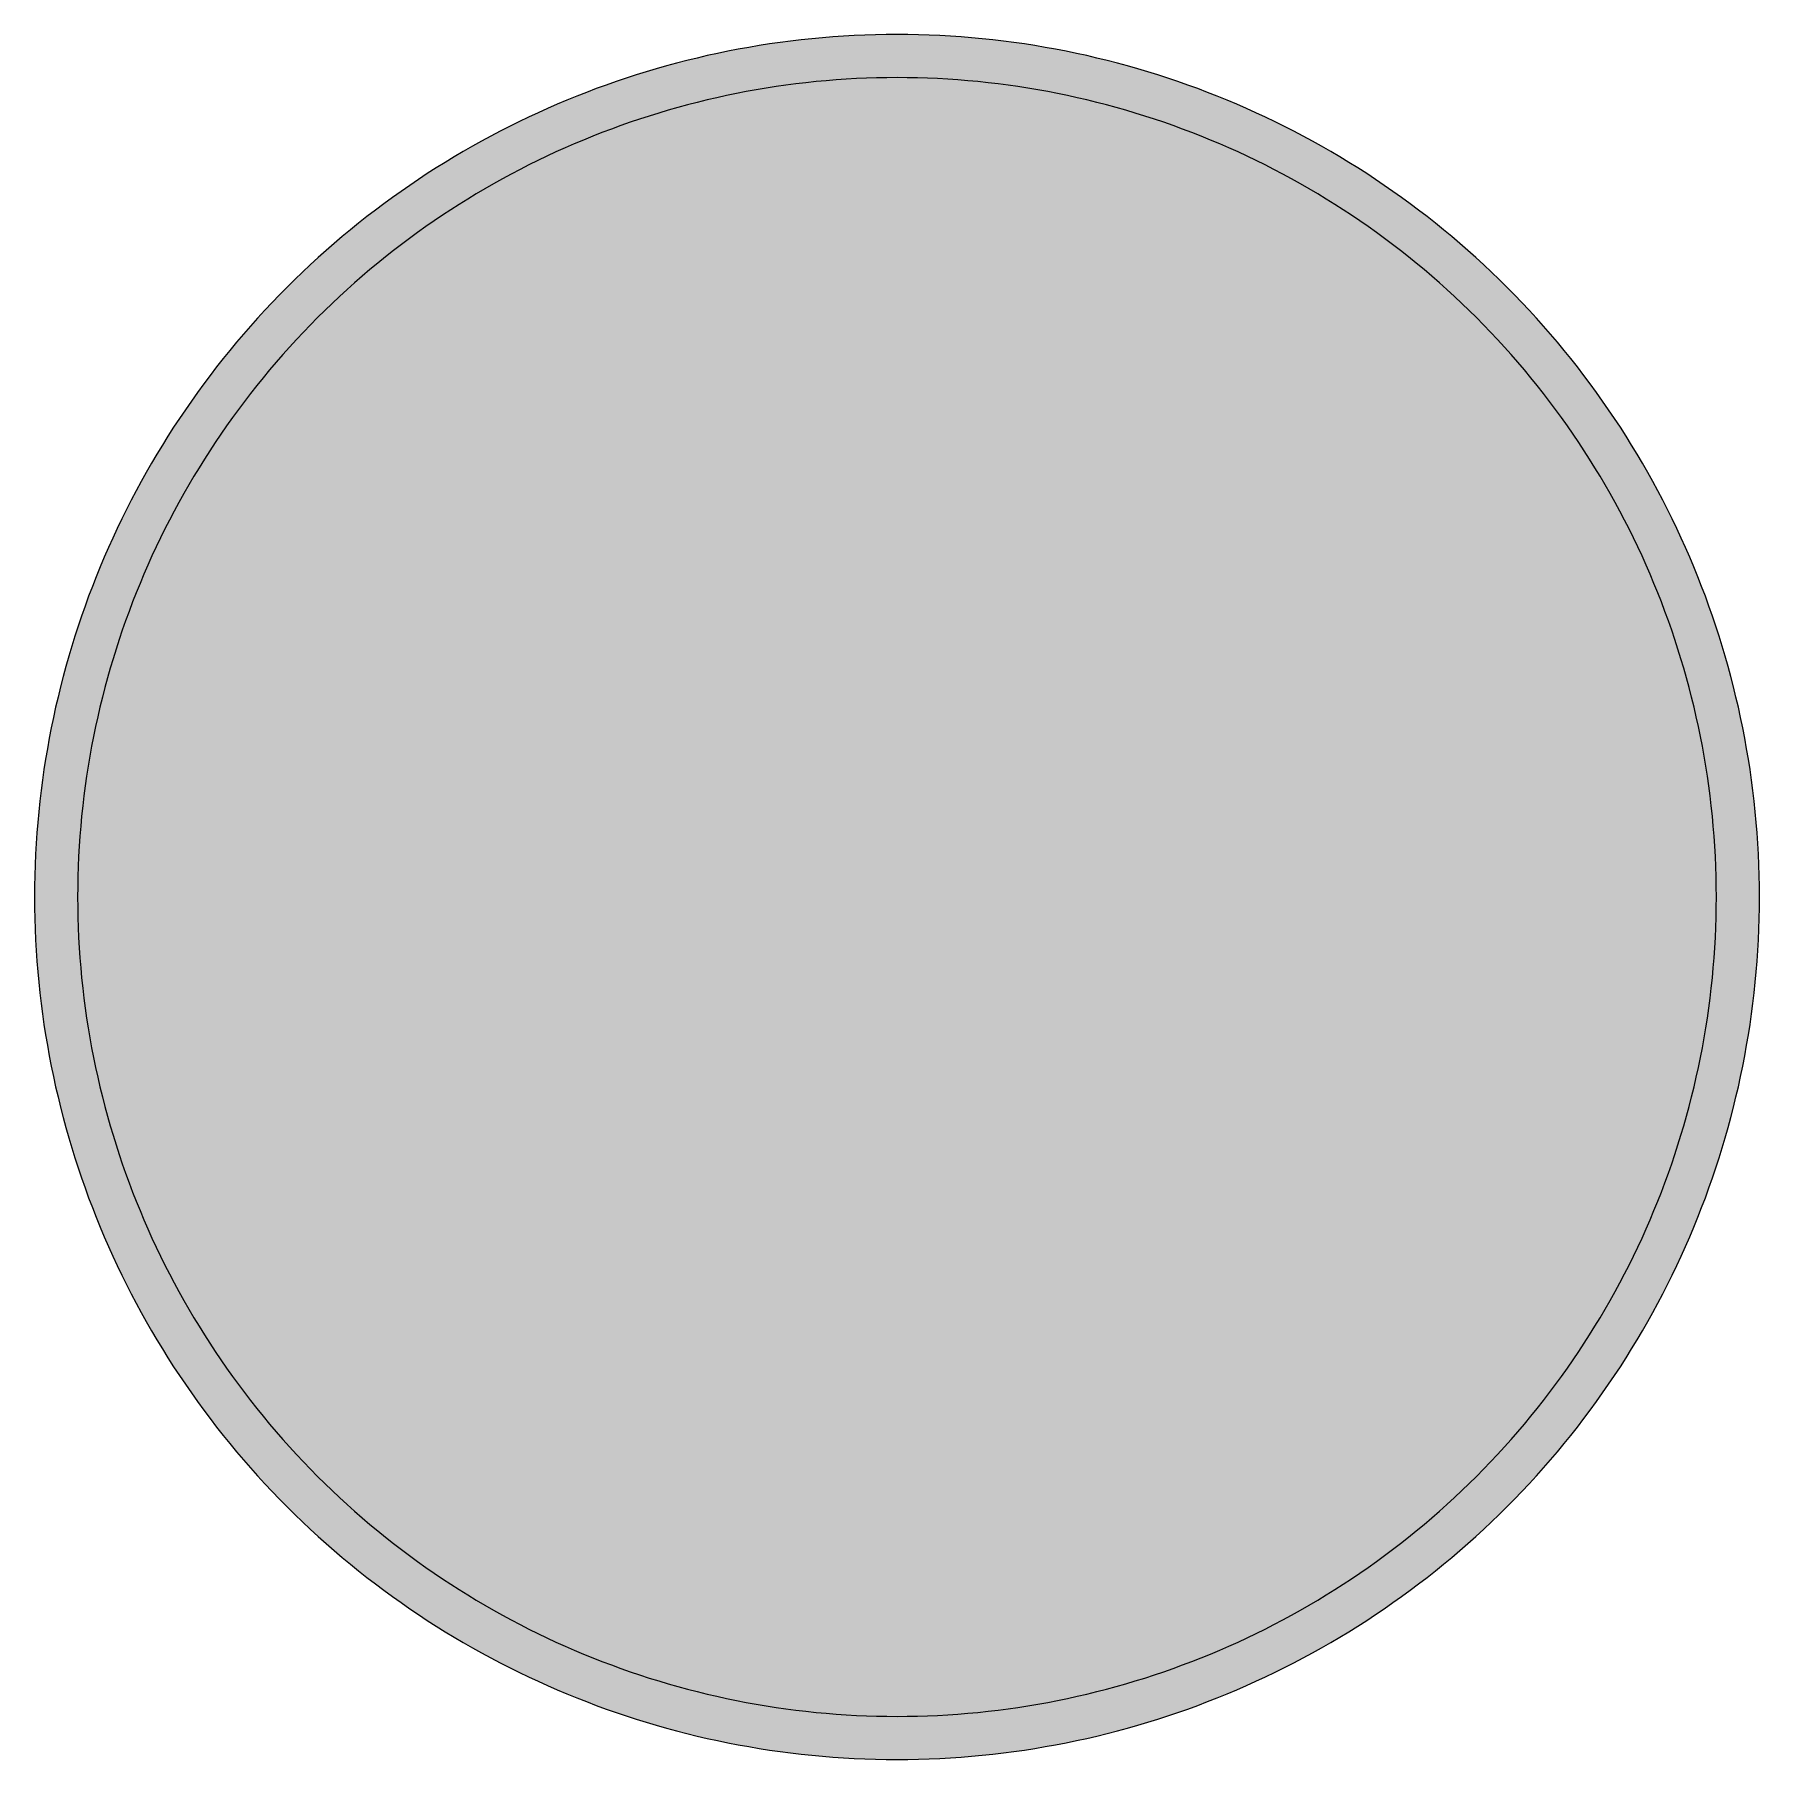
# Model space of a CAD drawing. Header units: millimetres. Extents: x 0 to 212, y 0 to 212.
import ezdxf

# ---------------------------------------------------------------- set-up
doc = ezdxf.new("R2010")
doc.units = ezdxf.units.MM

msp = doc.modelspace()

# ---------------------------------------------------------------- hatches: boundary and pattern name
for color, points in [(254, [(211.7189, 105.8869), (211.709, 107.2007), (211.6861, 108.5139), (211.6455, 109.8245), (211.5871, 111.1326), (211.5134, 112.4407), (211.4245, 113.7437), (211.3204, 115.0468), (211.201, 116.3447), (211.0638, 117.6426), (210.9114, 118.9355), (210.7413, 120.2258), (210.5584, 121.5136), (210.3577, 122.7988), (210.1418, 124.079), (209.9107, 125.3566), (209.6643, 126.6292), (209.4027, 127.8992), (209.1258, 129.1641), (208.8337, 130.4239), (208.5264, 131.6812), (208.2038, 132.936), (207.866, 134.1831), (207.5104, 135.4277), (207.1421, 136.6647), (206.7611, 137.8991), (206.3623, 139.1285), (205.9483, 140.3502), (205.5216, 141.5694), (205.0771, 142.781), (204.6199, 143.9901), (204.1474, 145.1915), (203.6623, 146.3853), (203.1619, 147.574), (202.6463, 148.7576), (202.1154, 149.9362), (201.5693, 151.1046), (201.0105, 152.2705), (200.439, 153.4262), (199.8523, 154.5768), (199.2503, 155.7198), (198.6356, 156.8577), (198.0057, 157.9855), (197.3605, 159.1081), (196.7052, 160.2232), (196.0321, 161.3281), (195.3489, 162.4279), (194.6504, 163.5176), (193.9366, 164.6022), (193.2102, 165.6766), (192.471, 166.7434), (191.7167, 167.8), (190.9521, 168.849), (190.1698, 169.8904), (189.3773, 170.9217), (188.5696, 171.9428), (187.7517, 172.9562), (186.9161, 173.9621), (186.0702, 174.9552), (185.2117, 175.9407), (184.338, 176.9161), (183.454, 177.8838), (182.5549, 178.8389), (181.643, 179.7837), (180.721, 180.7185), (179.7837, 181.643), (178.8389, 182.5549), (177.8838, 183.454), (176.9161, 184.338), (175.9407, 185.2117), (174.9552, 186.0702), (173.9621, 186.9161), (172.9562, 187.7492), (171.9428, 188.5696), (170.9217, 189.3773), (169.8904, 190.1698), (168.849, 190.9496), (167.8, 191.7167), (166.7408, 192.471), (165.6766, 193.2102), (164.6022, 193.9366), (163.5176, 194.6504), (162.4279, 195.3489), (161.3281, 196.0321), (160.2232, 196.7052), (159.1081, 197.3631), (157.9855, 198.0057), (156.8577, 198.6356), (155.7198, 199.2503), (154.5768, 199.8523), (153.4262, 200.439), (152.2705, 201.0131), (151.1046, 201.5719), (149.9362, 202.1154), (148.7576, 202.6463), (147.574, 203.1619), (146.3853, 203.6623), (145.1889, 204.15), (143.9875, 204.6199), (142.781, 205.0796), (141.5694, 205.5216), (140.3502, 205.9483), (139.1285, 206.3623), (137.8991, 206.7611), (136.6647, 207.1446), (135.4252, 207.5129), (134.1831, 207.866), (132.9334, 208.2038), (131.6812, 208.5264), (130.4239, 208.8337), (129.1641, 209.1284), (127.8966, 209.4052), (126.6292, 209.6668), (125.3541, 209.9132), (124.0765, 210.1444), (122.7963, 210.3603), (121.5136, 210.5584), (120.2258, 210.7438), (118.9355, 210.9114), (117.6401, 211.0638), (116.3447, 211.201), (115.0468, 211.3229), (113.7437, 211.4271), (112.4382, 211.516), (111.1326, 211.5896), (109.8245, 211.6455), (108.5113, 211.6861), (107.1982, 211.7115), (105.885, 211.7192), (104.5693, 211.7115), (103.2561, 211.6861), (101.9454, 211.6455), (100.6373, 211.5896), (99.3292, 211.516), (98.0262, 211.4271), (96.7232, 211.3229), (95.4253, 211.201), (94.1273, 211.0638), (92.8345, 210.9114), (91.5441, 210.7438), (90.2564, 210.5584), (88.9711, 210.3603), (87.691, 210.1444), (86.4133, 209.9132), (85.1408, 209.6668), (83.8708, 209.4052), (82.6059, 209.1284), (81.346, 208.8337), (80.0887, 208.5264), (78.834, 208.2038), (77.5868, 207.866), (76.3422, 207.5129), (75.1053, 207.1446), (73.8708, 206.7611), (72.6415, 206.3623), (71.4197, 205.9483), (70.2005, 205.5216), (68.9889, 205.0796), (67.7799, 204.6199), (66.5785, 204.15), (65.3847, 203.6623), (64.196, 203.1619), (63.0123, 202.6463), (61.8338, 202.1154), (60.6628, 201.5719), (59.4995, 201.0131), (58.3438, 200.439), (57.1932, 199.8523), (56.0502, 199.2503), (54.9123, 198.6356), (53.7845, 198.0057), (52.6618, 197.3631), (51.5468, 196.7052), (50.4419, 196.0321), (49.342, 195.3489), (48.2524, 194.6504), (47.1678, 193.9366), (46.0934, 193.2102), (45.0266, 192.471), (43.9699, 191.7167), (42.9209, 190.9496), (41.8795, 190.1698), (40.8483, 189.3773), (39.8272, 188.5696), (38.8137, 187.7492), (37.8079, 186.9161), (36.8148, 186.0702), (35.8292, 185.2117), (34.8539, 184.338), (33.8861, 183.454), (32.9311, 182.5549), (31.9862, 181.643), (31.049, 180.7185), (30.1269, 179.7837), (29.2151, 178.8389), (28.3159, 177.8838), (27.432, 176.9161), (26.5582, 175.9407), (25.6997, 174.9552), (24.8539, 173.9621), (24.0208, 172.9562), (23.2004, 171.9428), (22.3926, 170.9217), (21.6002, 169.8904), (20.8204, 168.849), (20.0533, 167.8), (19.2989, 166.7434), (18.5598, 165.6766), (17.8333, 164.6022), (17.1196, 163.5176), (16.4211, 162.4279), (15.7378, 161.3281), (15.0647, 160.2232), (14.4069, 159.1081), (13.7643, 157.9855), (13.1343, 156.8577), (12.5197, 155.7198), (11.9177, 154.5768), (11.3309, 153.4262), (10.7569, 152.2705), (10.1981, 151.1046), (9.6545, 149.9362), (9.1237, 148.7576), (8.6081, 147.574), (8.1077, 146.3853), (7.62, 145.1915), (7.1501, 143.9901), (6.6904, 142.781), (6.2484, 141.5694), (5.8217, 140.3502), (5.4077, 139.1285), (5.0089, 137.8991), (4.6253, 136.6647), (4.257, 135.4277), (3.904, 134.1831), (3.5662, 132.936), (3.2436, 131.6812), (2.9362, 130.4239), (2.6416, 129.1641), (2.3647, 127.8992), (2.1031, 126.6292), (1.8567, 125.3566), (1.6256, 124.079), (1.4097, 122.7988), (1.2116, 121.5136), (1.0262, 120.2258), (0.8585, 118.9355), (0.7061, 117.6426), (0.569, 116.3447), (0.447, 115.0468), (0.3429, 113.7437), (0.254, 112.4407), (0.1803, 111.1326), (0.1245, 109.8245), (0.0838, 108.5139), (0.0584, 107.2007), (0.0508, 105.885), (0.0584, 104.5718), (0.0838, 103.2586), (0.1245, 101.9454), (0.1803, 100.6373), (0.254, 99.3318), (0.3429, 98.0262), (0.447, 96.7232), (0.569, 95.4253), (0.7061, 94.1299), (0.8585, 92.8345), (1.0262, 91.5441), (1.2116, 90.2564), (1.4097, 88.9737), (1.6256, 87.6935), (1.8567, 86.4159), (2.1031, 85.1408), (2.3647, 83.8733), (2.6416, 82.6059), (2.9362, 81.346), (3.2436, 80.0887), (3.5662, 78.8365), (3.904, 77.5868), (4.257, 76.3448), (4.6253, 75.1053), (5.0089, 73.8708), (5.4077, 72.6415), (5.8217, 71.4197), (6.2484, 70.2005), (6.6904, 68.9889), (7.1501, 67.7824), (7.62, 66.581), (8.1077, 65.3847), (8.6081, 64.196), (9.1237, 63.0123), (9.6545, 61.8338), (10.1981, 60.6654), (10.7569, 59.4995), (11.3309, 58.3438), (11.9177, 57.1932), (12.5197, 56.0502), (13.1343, 54.9123), (13.7643, 53.7845), (14.4069, 52.6618), (15.0647, 51.5468), (15.7378, 50.4419), (16.4211, 49.342), (17.1196, 48.2524), (17.8333, 47.1678), (18.5598, 46.0934), (19.2989, 45.0291), (20.0533, 43.9699), (20.8204, 42.9209), (21.6002, 41.8795), (22.3926, 40.8483), (23.2004, 39.8272), (24.0208, 38.8137), (24.8539, 37.8079), (25.6997, 36.8148), (26.5582, 35.8292), (27.432, 34.8539), (28.3159, 33.8861), (29.2151, 32.9311), (30.1269, 31.9862), (31.049, 31.049), (31.9862, 30.1269), (32.9311, 29.2151), (33.8861, 28.3159), (34.8539, 27.432), (35.8292, 26.5582), (36.8148, 25.6997), (37.8079, 24.8539), (38.8137, 24.0182), (39.8272, 23.2004), (40.8483, 22.3926), (41.8795, 21.6002), (42.9209, 20.8178), (43.9699, 20.0533), (45.0266, 19.2989), (46.0934, 18.5598), (47.1678, 17.8333), (48.2524, 17.1196), (49.342, 16.4211), (50.4419, 15.7378), (51.5468, 15.0647), (52.6618, 14.4094), (53.7845, 13.7643), (54.9123, 13.1343), (56.0502, 12.5197), (57.1932, 11.9177), (58.3438, 11.3309), (59.4995, 10.7594), (60.6628, 10.2006), (61.8338, 9.6545), (63.0123, 9.1237), (64.196, 8.6081), (65.3847, 8.1077), (66.5785, 7.6225), (67.7799, 7.1501), (68.9889, 6.6929), (70.2005, 6.2484), (71.4197, 5.8217), (72.6415, 5.4077), (73.8708, 5.0089), (75.1053, 4.6279), (76.3422, 4.2596), (77.5868, 3.904), (78.834, 3.5662), (80.0887, 3.2436), (81.346, 2.9362), (82.6059, 2.6441), (83.8708, 2.3673), (85.1408, 2.1057), (86.4133, 1.8593), (87.691, 1.6281), (88.9711, 1.4122), (90.2564, 1.2116), (91.5441, 1.0287), (92.8345, 0.8585), (94.1273, 0.7061), (95.4253, 0.569), (96.7232, 0.4496), (98.0262, 0.3454), (99.3292, 0.2565), (100.6373, 0.1829), (101.9454, 0.1245), (103.2561, 0.0838), (104.5693, 0.061), (105.885, 0.0533), (107.1982, 0.061), (108.5113, 0.0838), (109.8245, 0.1245), (111.1326, 0.1829), (112.4382, 0.2565), (113.7437, 0.3454), (115.0468, 0.4496), (116.3447, 0.569), (117.6401, 0.7061), (118.9355, 0.8585), (120.2258, 1.0287), (121.5136, 1.2116), (122.7963, 1.4122), (124.0765, 1.6281), (125.3541, 1.8593), (126.6292, 2.1057), (127.8966, 2.3673), (129.1641, 2.6441), (130.4239, 2.9362), (131.6812, 3.2436), (132.9334, 3.5662), (134.1831, 3.904), (135.4252, 4.2596), (136.6647, 4.6279), (137.8991, 5.0089), (139.1285, 5.4077), (140.3502, 5.8217), (141.5694, 6.2484), (142.781, 6.6929), (143.9875, 7.1501), (145.1889, 7.6225), (146.3853, 8.1077), (147.574, 8.6081), (148.7576, 9.1237), (149.9362, 9.6545), (151.1046, 10.2006), (152.2705, 10.7594), (153.4262, 11.3309), (154.5768, 11.9177), (155.7198, 12.5197), (156.8577, 13.1343), (157.9855, 13.7643), (159.1081, 14.4094), (160.2232, 15.0647), (161.3281, 15.7378), (162.4279, 16.4211), (163.5176, 17.1196), (164.6022, 17.8333), (165.6766, 18.5598), (166.7408, 19.2989), (167.8, 20.0533), (168.849, 20.8178), (169.8904, 21.6002), (170.9217, 22.3926), (171.9428, 23.2004), (172.9562, 24.0182), (173.9621, 24.8539), (174.9552, 25.6997), (175.9407, 26.5582), (176.9161, 27.432), (177.8838, 28.3159), (178.8389, 29.2151), (179.7837, 30.1269), (180.721, 31.049), (181.643, 31.9862), (182.5549, 32.9311), (183.454, 33.8861), (184.338, 34.8539), (185.2117, 35.8292), (186.0702, 36.8148), (186.9161, 37.8079), (187.7517, 38.8137), (188.5696, 39.8272), (189.3773, 40.8483), (190.1698, 41.8795), (190.9521, 42.9209), (191.7167, 43.9699), (192.471, 45.0291), (193.2102, 46.0934), (193.9366, 47.1678), (194.6504, 48.2524), (195.3489, 49.342), (196.0321, 50.4419), (196.7052, 51.5468), (197.3605, 52.6618), (198.0057, 53.7845), (198.6356, 54.9123), (199.2503, 56.0502), (199.8523, 57.1932), (200.439, 58.3438), (201.0105, 59.4995), (201.5693, 60.6654), (202.1154, 61.8338), (202.6463, 63.0123), (203.1619, 64.196), (203.6623, 65.3847), (204.1474, 66.581), (204.6199, 67.7824), (205.0771, 68.9889), (205.5216, 70.2005), (205.9483, 71.4197), (206.3623, 72.6415), (206.7611, 73.8708), (207.1421, 75.1053), (207.5104, 76.3448), (207.866, 77.5868), (208.2038, 78.8365), (208.5264, 80.0887), (208.8337, 81.346), (209.1258, 82.6059), (209.4027, 83.8733), (209.6643, 85.1408), (209.9107, 86.4159), (210.1418, 87.6935), (210.3577, 88.9737), (210.5584, 90.2564), (210.7413, 91.5441), (210.9114, 92.8345), (211.0638, 94.1299), (211.201, 95.4253), (211.3204, 96.7232), (211.4245, 98.0262), (211.5134, 99.3318), (211.5871, 100.6373), (211.6455, 101.9454), (211.6861, 103.2586), (211.709, 104.5718), (211.7166, 105.885)]), (144, [(206.4272, 105.8869), (206.4182, 107.1347), (206.3953, 108.3818), (206.3572, 109.6264), (206.3013, 110.871), (206.2328, 112.1131), (206.1489, 113.3526), (206.0499, 114.5896), (205.933, 115.824), (205.8035, 117.0534), (205.6587, 118.2827), (205.4987, 119.5095), (205.3234, 120.7313), (205.1355, 121.953), (204.9297, 123.1697), (204.7113, 124.3813), (204.4776, 125.5928), (204.2287, 126.7968), (203.9645, 128.0008), (203.6877, 129.1971), (203.393, 130.3934), (203.0882, 131.5822), (202.7657, 132.7683), (202.4304, 133.9494), (202.0799, 135.1255), (201.7166, 136.2989), (201.3382, 137.4648), (200.9445, 138.6281), (200.5381, 139.7864), (200.119, 140.937), (199.6846, 142.0851), (199.2351, 143.2255), (198.7728, 144.3609), (198.2978, 145.4912), (197.8076, 146.6139), (197.3047, 147.734), (196.7865, 148.844), (196.2556, 149.9514), (195.7121, 151.0513), (195.1533, 152.1435), (194.5818, 153.2306), (193.9976, 154.3101), (193.4007, 155.382), (192.7885, 156.4462), (192.1637, 157.5054), (191.5262, 158.557), (190.8759, 159.6009), (190.2104, 160.6372), (189.5348, 161.6659), (188.8439, 162.687), (188.1429, 163.7005), (187.4266, 164.7038), (186.6976, 165.702), (185.9559, 166.69), (185.2041, 167.6705), (184.437, 168.6408), (183.6572, 169.6034), (182.8673, 170.5585), (182.0621, 171.5033), (181.2468, 172.4381), (180.4162, 173.3652), (179.5755, 174.2846), (178.722, 175.1914), (177.8559, 176.0906), (176.9796, 176.9796), (176.0906, 177.8559), (175.1914, 178.722), (174.2846, 179.5755), (173.3652, 180.4162), (172.4381, 181.2442), (171.5033, 182.0621), (170.5585, 182.8648), (169.6034, 183.6572), (168.6408, 184.437), (167.6705, 185.2041), (166.69, 185.9559), (165.702, 186.6976), (164.7038, 187.4266), (163.7005, 188.1429), (162.687, 188.8439), (161.6659, 189.5348), (160.6372, 190.2104), (159.6009, 190.8759), (158.557, 191.5262), (157.5054, 192.1637), (156.4462, 192.7885), (155.382, 193.4007), (154.3075, 193.9976), (153.228, 194.5818), (152.1435, 195.1533), (151.0487, 195.7121), (149.9514, 196.2556), (148.844, 196.7865), (147.734, 197.3047), (146.6139, 197.8076), (145.4912, 198.2978), (144.3609, 198.7728), (143.2255, 199.2351), (142.0825, 199.6846), (140.937, 200.119), (139.7838, 200.5406), (138.6281, 200.947), (137.4648, 201.3382), (136.2989, 201.7166), (135.1255, 202.0824), (133.9494, 202.4304), (132.7683, 202.7657), (131.5822, 203.0882), (130.3909, 203.3956), (129.1971, 203.6877), (127.9982, 203.9645), (126.7968, 204.2287), (125.5903, 204.4776), (124.3813, 204.7113), (123.1671, 204.9323), (121.9505, 205.1355), (120.7313, 205.326), (119.5095, 205.5012), (118.2827, 205.6613), (117.0534, 205.806), (115.8215, 205.9356), (114.587, 206.0499), (113.35, 206.1489), (112.1105, 206.2353), (110.871, 206.3039), (109.6264, 206.3572), (108.3818, 206.3953), (107.1347, 206.4207), (105.885, 206.4283), (104.6353, 206.4207), (103.3882, 206.3953), (102.1436, 206.3572), (100.899, 206.3039), (99.6569, 206.2353), (98.4174, 206.1489), (97.1804, 206.0499), (95.946, 205.9356), (94.7166, 205.806), (93.4872, 205.6613), (92.2604, 205.5012), (91.0387, 205.326), (89.8169, 205.1355), (88.6003, 204.9323), (87.3887, 204.7113), (86.1771, 204.4776), (84.9732, 204.2287), (83.7692, 203.9645), (82.5729, 203.6877), (81.3765, 203.3956), (80.1878, 203.0882), (79.0016, 202.7657), (77.8205, 202.4304), (76.6445, 202.0824), (75.471, 201.7166), (74.3052, 201.3382), (73.1418, 200.947), (71.9836, 200.5406), (70.833, 200.119), (69.6849, 199.6846), (68.5444, 199.2351), (67.4091, 198.7728), (66.2788, 198.2978), (65.1561, 197.8076), (64.0359, 197.3047), (62.926, 196.7865), (61.8185, 196.2556), (60.7187, 195.7121), (59.6265, 195.1533), (58.5394, 194.5818), (57.4599, 193.9976), (56.388, 193.4007), (55.3237, 192.7885), (54.2646, 192.1637), (53.213, 191.5262), (52.1691, 190.8759), (51.1327, 190.2104), (50.104, 189.5348), (49.083, 188.8439), (48.0695, 188.1429), (47.0662, 187.4266), (46.068, 186.6976), (45.0799, 185.9559), (44.0995, 185.2041), (43.1292, 184.437), (42.1665, 183.6572), (41.2115, 182.8648), (40.2666, 182.0621), (39.3319, 181.2442), (38.4048, 180.4162), (37.4853, 179.5755), (36.5785, 178.722), (35.6794, 177.8559), (34.7904, 176.9796), (33.9141, 176.0906), (33.0479, 175.1914), (32.1945, 174.2846), (31.3538, 173.3652), (30.5257, 172.4381), (29.7078, 171.5033), (28.9052, 170.5585), (28.1127, 169.6034), (27.3329, 168.6408), (26.5659, 167.6705), (25.814, 166.69), (25.0723, 165.702), (24.3434, 164.7038), (23.6271, 163.7005), (22.926, 162.687), (22.2352, 161.6659), (21.5595, 160.6372), (20.894, 159.6009), (20.2438, 158.557), (19.6063, 157.5054), (18.9814, 156.4462), (18.3693, 155.382), (17.7724, 154.3101), (17.1882, 153.2306), (16.6167, 152.1435), (16.0579, 151.0513), (15.5143, 149.9514), (14.9835, 148.844), (14.4653, 147.734), (13.9624, 146.6139), (13.4722, 145.4912), (12.9972, 144.3609), (12.5349, 143.2255), (12.0853, 142.0851), (11.651, 140.937), (11.2293, 139.7864), (10.8229, 138.6281), (10.4318, 137.4648), (10.0533, 136.2989), (9.6876, 135.1255), (9.3396, 133.9494), (9.0043, 132.7683), (8.6817, 131.5822), (8.3744, 130.3934), (8.0823, 129.1971), (7.8054, 128.0008), (7.5413, 126.7968), (7.2923, 125.5928), (7.0587, 124.3813), (6.8377, 123.1697), (6.6345, 121.953), (6.444, 120.7313), (6.2687, 119.5095), (6.1087, 118.2827), (5.9639, 117.0534), (5.8344, 115.824), (5.7201, 114.5896), (5.621, 113.3526), (5.5347, 112.1131), (5.4661, 110.871), (5.4127, 109.6264), (5.3746, 108.3818), (5.3492, 107.1347), (5.3416, 105.885), (5.3492, 104.6353), (5.3746, 103.3882), (5.4127, 102.1436), (5.4661, 100.899), (5.5347, 99.6594), (5.621, 98.4199), (5.7201, 97.1829), (5.8344, 95.9485), (5.9639, 94.7166), (6.1087, 93.4872), (6.2687, 92.2604), (6.444, 91.0387), (6.6345, 89.8195), (6.8377, 88.6028), (7.0587, 87.3887), (7.2923, 86.1797), (7.5413, 84.9732), (7.8054, 83.7717), (8.0823, 82.5729), (8.3744, 81.3791), (8.6817, 80.1878), (9.0043, 79.0016), (9.3396, 77.8205), (9.6876, 76.6445), (10.0533, 75.471), (10.4318, 74.3052), (10.8229, 73.1418), (11.2293, 71.9861), (11.651, 70.833), (12.0853, 69.6874), (12.5349, 68.5444), (12.9972, 67.4091), (13.4722, 66.2788), (13.9624, 65.1561), (14.4653, 64.0359), (14.9835, 62.926), (15.5143, 61.8185), (16.0579, 60.7212), (16.6167, 59.6265), (17.1882, 58.5419), (17.7724, 57.4624), (18.3693, 56.388), (18.9814, 55.3237), (19.6063, 54.2646), (20.2438, 53.213), (20.894, 52.1691), (21.5595, 51.1327), (22.2352, 50.104), (22.926, 49.083), (23.6271, 48.0695), (24.3434, 47.0662), (25.0723, 46.068), (25.814, 45.0799), (26.5659, 44.0995), (27.3329, 43.1292), (28.1127, 42.1665), (28.9052, 41.2115), (29.7078, 40.2666), (30.5257, 39.3319), (31.3538, 38.4048), (32.1945, 37.4853), (33.0479, 36.5785), (33.9141, 35.6794), (34.7904, 34.7904), (35.6794, 33.9141), (36.5785, 33.0479), (37.4853, 32.1945), (38.4048, 31.3538), (39.3319, 30.5232), (40.2666, 29.7078), (41.2115, 28.9027), (42.1665, 28.1127), (43.1292, 27.3329), (44.0995, 26.5659), (45.0799, 25.814), (46.068, 25.0723), (47.0662, 24.3434), (48.0695, 23.6271), (49.083, 22.926), (50.104, 22.2352), (51.1327, 21.5595), (52.1691, 20.894), (53.213, 20.2438), (54.2646, 19.6063), (55.3237, 18.9814), (56.388, 18.3693), (57.4599, 17.7724), (58.5394, 17.1882), (59.6265, 16.6167), (60.7187, 16.0579), (61.8185, 15.5143), (62.926, 14.9835), (64.0359, 14.4653), (65.1561, 13.9624), (66.2788, 13.4722), (67.4091, 12.9972), (68.5444, 12.5349), (69.6849, 12.0853), (70.833, 11.651), (71.9836, 11.2319), (73.1418, 10.8255), (74.3052, 10.4318), (75.471, 10.0533), (76.6445, 9.6901), (77.8205, 9.3396), (79.0016, 9.0043), (80.1878, 8.6817), (81.3765, 8.3769), (82.5729, 8.0823), (83.7692, 7.8054), (84.9732, 7.5413), (86.1771, 7.2923), (87.3887, 7.0587), (88.6003, 6.8402), (89.8169, 6.6345), (91.0387, 6.4465), (92.2604, 6.2713), (93.4872, 6.1112), (94.7166, 5.9665), (95.946, 5.8369), (97.1804, 5.7201), (98.4174, 5.621), (99.6569, 5.5372), (100.899, 5.4686), (102.1436, 5.4127), (103.3882, 5.3746), (104.6353, 5.3518), (105.885, 5.3442), (107.1347, 5.3518), (108.3818, 5.3746), (109.6264, 5.4127), (110.871, 5.4686), (112.1105, 5.5372), (113.35, 5.621), (114.587, 5.7201), (115.8215, 5.8369), (117.0534, 5.9665), (118.2827, 6.1112), (119.5095, 6.2713), (120.7313, 6.4465), (121.9505, 6.6345), (123.1671, 6.8402), (124.3813, 7.0587), (125.5903, 7.2923), (126.7968, 7.5413), (127.9982, 7.8054), (129.1971, 8.0823), (130.3909, 8.3769), (131.5822, 8.6817), (132.7683, 9.0043), (133.9494, 9.3396), (135.1255, 9.6901), (136.2989, 10.0533), (137.4648, 10.4318), (138.6281, 10.8255), (139.7838, 11.2319), (140.937, 11.651), (142.0825, 12.0853), (143.2255, 12.5349), (144.3609, 12.9972), (145.4912, 13.4722), (146.6139, 13.9624), (147.734, 14.4653), (148.844, 14.9835), (149.9514, 15.5143), (151.0487, 16.0579), (152.1435, 16.6167), (153.228, 17.1882), (154.3075, 17.7724), (155.382, 18.3693), (156.4462, 18.9814), (157.5054, 19.6063), (158.557, 20.2438), (159.6009, 20.894), (160.6372, 21.5595), (161.6659, 22.2352), (162.687, 22.926), (163.7005, 23.6271), (164.7038, 24.3434), (165.702, 25.0723), (166.69, 25.814), (167.6705, 26.5659), (168.6408, 27.3329), (169.6034, 28.1127), (170.5585, 28.9027), (171.5033, 29.7078), (172.4381, 30.5232), (173.3652, 31.3538), (174.2846, 32.1945), (175.1914, 33.0479), (176.0906, 33.9141), (176.9796, 34.7904), (177.8559, 35.6794), (178.722, 36.5785), (179.5755, 37.4853), (180.4162, 38.4048), (181.2468, 39.3319), (182.0621, 40.2666), (182.8673, 41.2115), (183.6572, 42.1665), (184.437, 43.1292), (185.2041, 44.0995), (185.9559, 45.0799), (186.6976, 46.068), (187.4266, 47.0662), (188.1429, 48.0695), (188.8439, 49.083), (189.5348, 50.104), (190.2104, 51.1327), (190.8759, 52.1691), (191.5262, 53.213), (192.1637, 54.2646), (192.7885, 55.3237), (193.4007, 56.388), (193.9976, 57.4624), (194.5818, 58.5419), (195.1533, 59.6265), (195.7121, 60.7212), (196.2556, 61.8185), (196.7865, 62.926), (197.3047, 64.0359), (197.8076, 65.1561), (198.2978, 66.2788), (198.7728, 67.4091), (199.2351, 68.5444), (199.6846, 69.6874), (200.119, 70.833), (200.5381, 71.9861), (200.9445, 73.1418), (201.3382, 74.3052), (201.7166, 75.471), (202.0799, 76.6445), (202.4304, 77.8205), (202.7657, 79.0016), (203.0882, 80.1878), (203.393, 81.3791), (203.6877, 82.5729), (203.9645, 83.7717), (204.2287, 84.9732), (204.4776, 86.1797), (204.7113, 87.3887), (204.9297, 88.6028), (205.1355, 89.8195), (205.3234, 91.0387), (205.4987, 92.2604), (205.6587, 93.4872), (205.8035, 94.7166), (205.933, 95.9485), (206.0499, 97.1829), (206.1489, 98.4199), (206.2328, 99.6594), (206.3013, 100.899), (206.3572, 102.1436), (206.3953, 103.3882), (206.4182, 104.6353), (206.4258, 105.885)])]:
    msp.add_hatch(color=color).paths.add_polyline_path(points)
h = msp.add_hatch(color=254)
edge = h.paths.add_edge_path()
edge.add_line((44.2062, 54.0286), (64.2084, 54.0286))
edge.add_line((64.2084, 54.0286), (64.8868, 54.61))
edge.add_line((64.8868, 54.61), (65.5777, 55.2094))
edge.add_line((65.5777, 55.2094), (66.2788, 55.8241))
edge.add_line((66.2788, 55.8241), (66.99, 56.4515))
edge.add_line((66.99, 56.4515), (67.7113, 57.0967))
edge.add_line((67.7113, 57.0967), (68.4403, 57.7545))
edge.add_line((68.4403, 57.7545), (69.1744, 58.4276))
edge.add_line((69.1744, 58.4276), (69.9186, 59.1134))
edge.add_line((69.9186, 59.1134), (70.6679, 59.817))
edge.add_line((70.6679, 59.817), (71.4248, 60.5333))
edge.add_line((71.4248, 60.5333), (72.1843, 61.2648))
edge.add_line((72.1843, 61.2648), (72.9488, 62.009))
edge.add_line((72.9488, 62.009), (73.7159, 62.7685))
edge.add_line((73.7159, 62.7685), (74.488, 63.5432))
edge.add_line((74.488, 63.5432), (75.2602, 64.3331))
edge.add_line((75.2602, 64.3331), (76.0349, 65.1358))
edge.add_line((76.0349, 65.1358), (76.8096, 65.9511))
edge.add_line((76.8096, 65.9511), (77.5843, 66.7842))
edge.add_line((77.5843, 66.7842), (78.359, 67.6275))
edge.add_line((78.359, 67.6275), (79.1337, 68.4886))
edge.add_line((79.1337, 68.4886), (79.9033, 69.3623))
edge.add_line((79.9033, 69.3623), (80.6729, 70.2488))
edge.add_line((80.6729, 70.2488), (81.4375, 71.1505))
edge.add_line((81.4375, 71.1505), (82.1969, 72.0649))
edge.add_line((82.1969, 72.0649), (82.9513, 72.9945))
edge.add_line((82.9513, 72.9945), (83.7032, 73.9369))
edge.add_line((83.7032, 73.9369), (84.4448, 74.8944))
edge.add_line((84.4448, 74.8944), (85.1814, 75.8647))
edge.add_line((85.1814, 75.8647), (85.9104, 76.8477))
edge.add_line((85.9104, 76.8477), (86.6318, 77.8459))
edge.add_line((86.6318, 77.8459), (87.343, 78.8568))
edge.add_line((87.343, 78.8568), (88.044, 79.883))
edge.add_line((88.044, 79.883), (88.7349, 80.9193))
edge.add_line((88.7349, 80.9193), (89.4156, 81.9709))
edge.add_line((89.4156, 81.9709), (90.0811, 83.0377))
edge.add_line((90.0811, 83.0377), (90.7364, 84.1146))
edge.add_line((90.7364, 84.1146), (91.379, 85.2068))
edge.add_line((91.379, 85.2068), (92.0064, 86.3117))
edge.add_line((92.0064, 86.3117), (92.6211, 87.4293))
edge.add_line((92.6211, 87.4293), (93.218, 88.5596))
edge.add_line((93.218, 88.5596), (93.7997, 89.7026))
edge.add_line((93.7997, 89.7026), (94.3635, 90.8609))
edge.add_line((94.3635, 90.8609), (94.9096, 92.0318))
edge.add_line((94.9096, 92.0318), (95.4405, 93.2129))
edge.add_line((95.4405, 93.2129), (95.9485, 94.4093))
edge.add_line((95.9485, 94.4093), (96.4387, 95.6183))
edge.add_line((96.4387, 95.6183), (96.9086, 96.84))
edge.add_line((96.9086, 96.84), (97.3582, 98.0745))
edge.add_line((97.3582, 98.0745), (97.7849, 99.3216))
edge.add_line((97.7849, 99.3216), (98.1888, 100.5815))
edge.add_line((98.1888, 100.5815), (98.5698, 101.854))
edge.add_line((98.5698, 101.854), (98.9279, 103.1367))
edge.add_line((98.9279, 103.1367), (99.2607, 104.4346))
edge.add_line((99.2607, 104.4346), (99.568, 105.7453))
edge.add_line((99.568, 105.7453), (99.8499, 107.0661))
edge.add_line((99.8499, 107.0661), (100.1065, 108.4021))
edge.add_line((100.1065, 108.4021), (100.3325, 109.7483))
edge.add_line((100.3325, 109.7483), (100.5332, 111.1072))
edge.add_line((100.5332, 111.1072), (100.7034, 112.4788))
edge.add_line((100.7034, 112.4788), (100.8456, 113.8631))
edge.add_line((100.8456, 113.8631), (100.9548, 115.2576))
edge.add_line((100.9548, 115.2576), (101.0361, 116.6647))
edge.add_line((101.0361, 116.6647), (101.0844, 118.0846))
edge.add_line((101.0844, 118.0846), (101.1022, 119.5172))
edge.add_line((101.1022, 119.5172), (101.092, 120.7897))
edge.add_line((101.092, 120.7897), (101.0691, 122.0419))
edge.add_line((101.0691, 122.0419), (101.026, 123.2713))
edge.add_line((101.026, 123.2713), (100.9701, 124.4803))
edge.add_line((100.9701, 124.4803), (100.8964, 125.6665))
edge.add_line((100.8964, 125.6665), (100.805, 126.8298))
edge.add_line((100.805, 126.8298), (100.6983, 127.9728))
edge.add_line((100.6983, 127.9728), (100.5764, 129.093))
edge.add_line((100.5764, 129.093), (100.4367, 130.1928))
edge.add_line((100.4367, 130.1928), (100.2817, 131.2697))
edge.add_line((100.2817, 131.2697), (100.109, 132.3264))
edge.add_line((100.109, 132.3264), (99.9211, 133.3602))
edge.add_line((99.9211, 133.3602), (99.7179, 134.3736))
edge.add_line((99.7179, 134.3736), (99.4969, 135.3642))
edge.add_line((99.4969, 135.3642), (99.2607, 136.3345))
edge.add_line((99.2607, 136.3345), (99.0092, 137.2845))
edge.add_line((99.0092, 137.2845), (98.74, 138.2141))
edge.add_line((98.74, 138.2141), (98.4555, 139.1209))
edge.add_line((98.4555, 139.1209), (98.1558, 140.0073))
edge.add_line((98.1558, 140.0073), (97.8383, 140.8735))
edge.add_line((97.8383, 140.8735), (97.5055, 141.7168))
edge.add_line((97.5055, 141.7168), (97.1575, 142.5423))
edge.add_line((97.1575, 142.5423), (96.7943, 143.3449))
edge.add_line((96.7943, 143.3449), (96.4133, 144.1272))
edge.add_line((96.4133, 144.1272), (96.0171, 144.8892))
edge.add_line((96.0171, 144.8892), (95.6056, 145.6309))
edge.add_line((95.6056, 145.6309), (95.1789, 146.3497))
edge.add_line((95.1789, 146.3497), (94.7344, 147.0508))
edge.add_line((94.7344, 147.0508), (94.2746, 147.7315))
edge.add_line((94.2746, 147.7315), (93.7997, 148.3919))
edge.add_line((93.7997, 148.3919), (93.3094, 149.0294))
edge.add_line((93.3094, 149.0294), (92.804, 149.6492))
edge.add_line((92.804, 149.6492), (92.2833, 150.2486))
edge.add_line((92.2833, 150.2486), (91.7448, 150.8277))
edge.add_line((91.7448, 150.8277), (91.1911, 151.3891))
edge.add_line((91.1911, 151.3891), (90.6247, 151.9276))
edge.add_line((90.6247, 151.9276), (90.0405, 152.4483))
edge.add_line((90.0405, 152.4483), (89.441, 152.9486))
edge.add_line((89.441, 152.9486), (88.8263, 153.4287))
edge.add_line((88.8263, 153.4287), (88.1939, 153.8884))
edge.add_line((88.1939, 153.8884), (87.5487, 154.3304))
edge.add_line((87.5487, 154.3304), (86.8883, 154.752))
edge.add_line((86.8883, 154.752), (86.2127, 155.1534))
edge.add_line((86.2127, 155.1534), (85.5193, 155.5369))
edge.add_line((85.5193, 155.5369), (84.8131, 155.9001))
edge.add_line((84.8131, 155.9001), (84.0892, 156.2456))
edge.add_line((84.0892, 156.2456), (83.3526, 156.5707))
edge.add_line((83.3526, 156.5707), (82.5983, 156.8755))
edge.add_line((82.5983, 156.8755), (81.8312, 157.1625))
edge.add_line((81.8312, 157.1625), (81.0489, 157.4292))
edge.add_line((81.0489, 157.4292), (80.2488, 157.6807))
edge.add_line((80.2488, 157.6807), (79.436, 157.9093))
edge.add_line((79.436, 157.9093), (78.6079, 158.1201))
edge.add_line((78.6079, 158.1201), (77.7646, 158.3131))
edge.add_line((77.7646, 158.3131), (76.9061, 158.4884))
edge.add_line((76.9061, 158.4884), (76.0324, 158.6433))
edge.add_line((76.0324, 158.6433), (75.1434, 158.7805))
edge.add_line((75.1434, 158.7805), (74.2391, 158.8999))
edge.add_line((74.2391, 158.8999), (73.3196, 158.9989))
edge.add_line((73.3196, 158.9989), (72.3875, 159.0802))
edge.add_line((72.3875, 159.0802), (71.44, 159.1437))
edge.add_line((71.44, 159.1437), (70.4748, 159.1894))
edge.add_line((70.4748, 159.1894), (69.4969, 159.2174))
edge.add_line((69.4969, 159.2174), (68.5038, 159.225))
edge.add_line((68.5038, 159.225), (67.7139, 159.2174))
edge.add_line((67.7139, 159.2174), (66.929, 159.197))
edge.add_line((66.929, 159.197), (66.1467, 159.1615))
edge.add_line((66.1467, 159.1615), (65.3694, 159.1132))
edge.add_line((65.3694, 159.1132), (64.5947, 159.0497))
edge.add_line((64.5947, 159.0497), (63.8277, 158.971))
edge.add_line((63.8277, 158.971), (63.0631, 158.877))
edge.add_line((63.0631, 158.877), (62.3062, 158.7678))
edge.add_line((62.3062, 158.7678), (61.5544, 158.6459))
edge.add_line((61.5544, 158.6459), (60.8076, 158.5062))
edge.add_line((60.8076, 158.5062), (60.0659, 158.3538))
edge.add_line((60.0659, 158.3538), (59.3344, 158.1836))
edge.add_line((59.3344, 158.1836), (58.608, 157.9982))
edge.add_line((58.608, 157.9982), (57.8866, 157.7975))
edge.add_line((57.8866, 157.7975), (57.1754, 157.5816))
edge.add_line((57.1754, 157.5816), (56.4718, 157.3479))
edge.add_line((56.4718, 157.3479), (55.7733, 157.099))
edge.add_line((55.7733, 157.099), (55.085, 156.8323))
edge.add_line((55.085, 156.8323), (54.4068, 156.5504))
edge.add_line((54.4068, 156.5504), (53.7337, 156.2532))
edge.add_line((53.7337, 156.2532), (53.0733, 155.9382))
edge.add_line((53.0733, 155.9382), (52.4205, 155.6055))
edge.add_line((52.4205, 155.6055), (51.7754, 155.255))
edge.add_line((51.7754, 155.255), (51.1429, 154.8892))
edge.add_line((51.1429, 154.8892), (50.5206, 154.5057))
edge.add_line((50.5206, 154.5057), (49.9059, 154.1043))
edge.add_line((49.9059, 154.1043), (49.3039, 153.6827))
edge.add_line((49.3039, 153.6827), (48.7147, 153.2458))
edge.add_line((48.7147, 153.2458), (48.133, 152.7912))
edge.add_line((48.133, 152.7912), (47.5666, 152.3187))
edge.add_line((47.5666, 152.3187), (47.0078, 151.826))
edge.add_line((47.0078, 151.826), (46.4642, 151.318))
edge.add_line((46.4642, 151.318), (45.9334, 150.7896))
edge.add_line((45.9334, 150.7896), (45.4127, 150.241))
edge.add_line((45.4127, 150.241), (44.9072, 149.6746))
edge.add_line((44.9072, 149.6746), (44.4144, 149.0904))
edge.add_line((44.4144, 149.0904), (43.9344, 148.4859))
edge.add_line((43.9344, 148.4859), (43.467, 147.8636))
edge.add_line((43.467, 147.8636), (43.0149, 147.2209))
edge.add_line((43.0149, 147.2209), (42.578, 146.558))
edge.add_line((42.578, 146.558), (42.1538, 145.8747))
edge.add_line((42.1538, 145.8747), (41.7474, 145.1737))
edge.add_line((41.7474, 145.1737), (41.3537, 144.4523))
edge.add_line((41.3537, 144.4523), (40.9753, 143.7081))
edge.add_line((40.9753, 143.7081), (40.6146, 142.9461))
edge.add_line((40.6146, 142.9461), (40.2692, 142.1638))
edge.add_line((40.2692, 142.1638), (39.939, 141.3612))
edge.add_line((39.939, 141.3612), (39.6265, 140.5357))
edge.add_line((39.6265, 140.5357), (39.3294, 139.6898))
edge.add_line((39.3294, 139.6898), (39.05, 138.8237))
edge.add_line((39.05, 138.8237), (38.7883, 137.9372))
edge.add_line((38.7883, 137.9372), (38.5445, 137.0279))
edge.add_line((38.5445, 137.0279), (38.3184, 136.0983))
edge.add_line((38.3184, 136.0983), (38.1102, 135.1458))
edge.add_line((38.1102, 135.1458), (37.9197, 134.173))
edge.add_line((37.9197, 134.173), (37.7495, 133.1773))
edge.add_line((37.7495, 133.1773), (37.5971, 132.1587))
edge.add_line((37.5971, 132.1587), (37.465, 131.1199))
edge.add_line((37.465, 131.1199), (37.3532, 130.0582))
edge.add_line((37.3532, 130.0582), (37.2593, 128.9736))
edge.add_line((37.2593, 128.9736), (37.1881, 127.8661))
edge.add_line((37.1881, 127.8661), (37.1348, 126.7358))
edge.add_line((37.1348, 126.7358), (37.1043, 125.5827))
edge.add_line((37.1043, 125.5827), (37.0916, 124.4067))
edge.add_line((37.0916, 124.4067), (37.1018, 123.4008))
edge.add_line((37.1018, 123.4008), (37.1323, 122.4102))
edge.add_line((37.1323, 122.4102), (37.1831, 121.4374))
edge.add_line((37.1831, 121.4374), (37.2516, 120.4798))
edge.add_line((37.2516, 120.4798), (37.338, 119.5375))
edge.add_line((37.338, 119.5375), (37.4447, 118.6104))
edge.add_line((37.4447, 118.6104), (37.5691, 117.7011))
edge.add_line((37.5691, 117.7011), (37.7139, 116.807))
edge.add_line((37.7139, 116.807), (37.8739, 115.9307))
edge.add_line((37.8739, 115.9307), (38.0517, 115.0671))
edge.add_line((38.0517, 115.0671), (38.2473, 114.2213))
edge.add_line((38.2473, 114.2213), (38.4607, 113.3932))
edge.add_line((38.4607, 113.3932), (38.6893, 112.5779))
edge.add_line((38.6893, 112.5779), (38.9331, 111.7803))
edge.add_line((38.9331, 111.7803), (39.1947, 110.998))
edge.add_line((39.1947, 110.998), (39.4716, 110.2335))
edge.add_line((39.4716, 110.2335), (39.7662, 109.4842))
edge.add_line((39.7662, 109.4842), (40.0736, 108.7501))
edge.add_line((40.0736, 108.7501), (40.3962, 108.0313))
edge.add_line((40.3962, 108.0313), (40.7314, 107.3277))
edge.add_line((40.7314, 107.3277), (41.082, 106.6419))
edge.add_line((41.082, 106.6419), (41.4477, 105.9713))
edge.add_line((41.4477, 105.9713), (41.8262, 105.3186))
edge.add_line((41.8262, 105.3186), (42.2173, 104.6785))
edge.add_line((42.2173, 104.6785), (42.6237, 104.0562))
edge.add_line((42.6237, 104.0562), (43.0403, 103.4491))
edge.add_line((43.0403, 103.4491), (43.4721, 102.8598))
edge.add_line((43.4721, 102.8598), (43.9141, 102.2858))
edge.add_line((43.9141, 102.2858), (44.3687, 101.7245))
edge.add_line((44.3687, 101.7245), (44.8335, 101.1834))
edge.add_line((44.8335, 101.1834), (45.3111, 100.6551))
edge.add_line((45.3111, 100.6551), (45.7987, 100.1446))
edge.add_line((45.7987, 100.1446), (46.2966, 99.6467))
edge.add_line((46.2966, 99.6467), (46.8046, 99.1692))
edge.add_line((46.8046, 99.1692), (47.3227, 98.7044))
edge.add_line((47.3227, 98.7044), (47.8536, 98.2548))
edge.add_line((47.8536, 98.2548), (48.3895, 97.823))
edge.add_line((48.3895, 97.823), (48.9382, 97.4065))
edge.add_line((48.9382, 97.4065), (49.4944, 97.0077))
edge.add_line((49.4944, 97.0077), (50.0583, 96.6216))
edge.add_line((50.0583, 96.6216), (50.6298, 96.2533))
edge.add_line((50.6298, 96.2533), (51.2115, 95.9002))
edge.add_line((51.2115, 95.9002), (51.8008, 95.5624))
edge.add_line((51.8008, 95.5624), (52.3951, 95.2398))
edge.add_line((52.3951, 95.2398), (52.9971, 94.9325))
edge.add_line((52.9971, 94.9325), (53.6067, 94.6429))
edge.add_line((53.6067, 94.6429), (54.2239, 94.3686))
edge.add_line((54.2239, 94.3686), (54.8462, 94.1095))
edge.add_line((54.8462, 94.1095), (55.4736, 93.8682))
edge.add_line((55.4736, 93.8682), (56.1061, 93.6396))
edge.add_line((56.1061, 93.6396), (56.7461, 93.4288))
edge.add_line((56.7461, 93.4288), (57.3888, 93.2332))
edge.add_line((57.3888, 93.2332), (58.039, 93.0529))
edge.add_line((58.039, 93.0529), (58.6918, 92.8878))
edge.add_line((58.6918, 92.8878), (59.3471, 92.7379))
edge.add_line((59.3471, 92.7379), (60.0075, 92.6059))
edge.add_line((60.0075, 92.6059), (60.673, 92.489))
edge.add_line((60.673, 92.489), (61.341, 92.3874))
edge.add_line((61.341, 92.3874), (62.009, 92.3011))
edge.add_line((62.009, 92.3011), (62.6821, 92.2299))
edge.add_line((62.6821, 92.2299), (63.3578, 92.1766))
edge.add_line((63.3578, 92.1766), (64.0359, 92.136))
edge.add_line((64.0359, 92.136), (64.7141, 92.1131))
edge.add_line((64.7141, 92.1131), (65.3923, 92.1055))
edge.add_line((65.3923, 92.1055), (65.6971, 92.1055))
edge.add_line((65.6971, 92.1055), (65.9994, 92.1106))
edge.add_line((65.9994, 92.1106), (66.3016, 92.1207))
edge.add_line((66.3016, 92.1207), (66.5988, 92.1309))
edge.add_line((66.5988, 92.1309), (66.8934, 92.1461))
edge.add_line((66.8934, 92.1461), (67.1881, 92.1639))
edge.add_line((67.1881, 92.1639), (67.4802, 92.1842))
edge.add_line((67.4802, 92.1842), (67.7697, 92.2071))
edge.add_line((67.7697, 92.2071), (68.0568, 92.2325))
edge.add_line((68.0568, 92.2325), (68.3438, 92.263))
edge.add_line((68.3438, 92.263), (68.6257, 92.296))
edge.add_line((68.6257, 92.296), (68.9077, 92.3315))
edge.add_line((68.9077, 92.3315), (69.1871, 92.3696))
edge.add_line((69.1871, 92.3696), (69.4665, 92.4128))
edge.add_line((69.4665, 92.4128), (69.7408, 92.456))
edge.add_line((69.7408, 92.456), (70.0151, 92.5043))
edge.add_line((70.0151, 92.5043), (70.2869, 92.5525))
edge.add_line((70.2869, 92.5525), (70.5561, 92.6059))
edge.add_line((70.5561, 92.6059), (70.8228, 92.6617))
edge.add_line((70.8228, 92.6617), (71.0895, 92.7202))
edge.add_line((71.0895, 92.7202), (71.3537, 92.7811))
edge.add_line((71.3537, 92.7811), (71.6153, 92.8446))
edge.add_line((71.6153, 92.8446), (71.8744, 92.9107))
edge.add_line((71.8744, 92.9107), (72.1335, 92.9792))
edge.add_line((72.1335, 92.9792), (72.39, 93.0529))
edge.add_line((72.39, 93.0529), (72.644, 93.1266))
edge.add_line((72.644, 93.1266), (72.898, 93.2028))
edge.add_line((72.898, 93.2028), (73.1495, 93.2815))
edge.add_line((73.1495, 93.2815), (73.3984, 93.3628))
edge.add_line((73.3984, 93.3628), (73.6448, 93.4491))
edge.add_line((73.6448, 93.4491), (73.8911, 93.5355))
edge.add_line((73.8911, 93.5355), (74.135, 93.6244))
edge.add_line((74.135, 93.6244), (74.3763, 93.7158))
edge.add_line((74.3763, 93.7158), (74.6176, 93.8098))
edge.add_line((74.6176, 93.8098), (74.8563, 93.9063))
edge.add_line((74.8563, 93.9063), (75.0926, 94.0029))
edge.add_line((75.0926, 94.0029), (75.3288, 94.1045))
edge.add_line((75.3288, 94.1045), (75.5625, 94.2086))
edge.add_line((75.5625, 94.2086), (75.7961, 94.3127))
edge.add_line((75.7961, 94.3127), (76.0247, 94.4194))
edge.add_line((76.0247, 94.4194), (76.2533, 94.5286))
edge.add_line((76.2533, 94.5286), (76.4819, 94.6404))
edge.add_line((76.4819, 94.6404), (76.708, 94.7547))
edge.add_line((76.708, 94.7547), (76.9315, 94.8715))
edge.add_line((76.9315, 94.8715), (77.1525, 94.9884))
edge.add_line((77.1525, 94.9884), (77.3735, 95.1103))
edge.add_line((77.3735, 95.1103), (77.5945, 95.2322))
edge.add_line((77.5945, 95.2322), (77.8104, 95.3567))
edge.add_line((77.8104, 95.3567), (78.0288, 95.4811))
edge.add_line((78.0288, 95.4811), (78.2422, 95.6081))
edge.add_line((78.2422, 95.6081), (78.4555, 95.7402))
edge.add_line((78.4555, 95.7402), (78.6689, 95.8698))
edge.add_line((78.6689, 95.8698), (78.8772, 96.0044))
edge.add_line((78.8772, 96.0044), (79.088, 96.139))
edge.add_line((79.088, 96.139), (79.2937, 96.2762))
edge.add_line((79.2937, 96.2762), (79.4995, 96.4159))
edge.add_line((79.4995, 96.4159), (79.7052, 96.5556))
edge.add_line((79.7052, 96.5556), (79.9084, 96.6978))
edge.add_line((79.9084, 96.6978), (80.1091, 96.8426))
edge.add_line((80.1091, 96.8426), (80.3097, 96.9874))
edge.add_line((80.3097, 96.9874), (80.5104, 97.1347))
edge.add_line((80.5104, 97.1347), (80.7085, 97.2845))
edge.add_line((80.7085, 97.2845), (80.9041, 97.4344))
edge.add_line((80.9041, 97.4344), (81.0997, 97.5868))
edge.add_line((81.0997, 97.5868), (80.6958, 96.7003))
edge.add_line((80.6958, 96.7003), (80.2792, 95.8215))
edge.add_line((80.2792, 95.8215), (79.85, 94.9503))
edge.add_line((79.85, 94.9503), (79.408, 94.0841))
edge.add_line((79.408, 94.0841), (78.9534, 93.2231))
edge.add_line((78.9534, 93.2231), (78.4885, 92.3696))
edge.add_line((78.4885, 92.3696), (78.0085, 91.5238))
edge.add_line((78.0085, 91.5238), (77.5208, 90.6831))
edge.add_line((77.5208, 90.6831), (77.0204, 89.85))
edge.add_line((77.0204, 89.85), (76.5099, 89.0219))
edge.add_line((76.5099, 89.0219), (75.9892, 88.2015))
edge.add_line((75.9892, 88.2015), (75.4583, 87.3887))
edge.add_line((75.4583, 87.3887), (74.9198, 86.581))
edge.add_line((74.9198, 86.581), (74.3712, 85.7783))
edge.add_line((74.3712, 85.7783), (73.8149, 84.9859))
edge.add_line((73.8149, 84.9859), (73.2511, 84.1959))
edge.add_line((73.2511, 84.1959), (72.677, 83.4161))
edge.add_line((72.677, 83.4161), (72.0979, 82.6414))
edge.add_line((72.0979, 82.6414), (71.5112, 81.8718))
edge.add_line((71.5112, 81.8718), (70.9193, 81.1098))
edge.add_line((70.9193, 81.1098), (70.3199, 80.3554))
edge.add_line((70.3199, 80.3554), (69.7128, 79.6061))
edge.add_line((69.7128, 79.6061), (69.1032, 78.8619))
edge.add_line((69.1032, 78.8619), (68.4886, 78.1279))
edge.add_line((68.4886, 78.1279), (67.8663, 77.3963))
edge.add_line((67.8663, 77.3963), (67.244, 76.675))
edge.add_line((67.244, 76.675), (66.614, 75.9587))
edge.add_line((66.614, 75.9587), (65.9841, 75.2475))
edge.add_line((65.9841, 75.2475), (65.3491, 74.5439))
edge.add_line((65.3491, 74.5439), (64.7116, 73.848))
edge.add_line((64.7116, 73.848), (64.0715, 73.1571))
edge.add_line((64.0715, 73.1571), (63.4289, 72.4738))
edge.add_line((63.4289, 72.4738), (62.7863, 71.7956))
edge.add_line((62.7863, 71.7956), (62.1411, 71.1251))
edge.add_line((62.1411, 71.1251), (61.4985, 70.4596))
edge.add_line((61.4985, 70.4596), (60.8508, 69.8017))
edge.add_line((60.8508, 69.8017), (60.2056, 69.1515))
edge.add_line((60.2056, 69.1515), (59.5605, 68.5063))
edge.add_line((59.5605, 68.5063), (58.9178, 67.8688))
edge.add_line((58.9178, 67.8688), (58.2752, 67.2363))
edge.add_line((58.2752, 67.2363), (57.6326, 66.6115))
edge.add_line((57.6326, 66.6115), (56.9925, 65.9917))
edge.add_line((56.9925, 65.9917), (56.3575, 65.3796))
edge.add_line((56.3575, 65.3796), (55.7225, 64.7751))
edge.add_line((55.7225, 64.7751), (55.0901, 64.1756))
edge.add_line((55.0901, 64.1756), (54.4627, 63.5838))
edge.add_line((54.4627, 63.5838), (53.8404, 62.9971))
edge.add_line((53.8404, 62.9971), (53.2206, 62.418))
edge.add_line((53.2206, 62.418), (52.6059, 61.8439))
edge.add_line((52.6059, 61.8439), (51.9963, 61.2775))
edge.add_line((51.9963, 61.2775), (51.3918, 60.7162))
edge.add_line((51.3918, 60.7162), (50.7924, 60.1624))
edge.add_line((50.7924, 60.1624), (50.2006, 59.6163))
edge.add_line((50.2006, 59.6163), (49.6138, 59.0753))
edge.add_line((49.6138, 59.0753), (49.0347, 58.5419))
edge.add_line((49.0347, 58.5419), (48.4632, 58.0136))
edge.add_line((48.4632, 58.0136), (47.8993, 57.4929))
edge.add_line((47.8993, 57.4929), (47.3456, 56.9773))
edge.add_line((47.3456, 56.9773), (46.797, 56.4693))
edge.add_line((46.797, 56.4693), (46.261, 55.9689))
edge.add_line((46.261, 55.9689), (45.7302, 55.4736))
edge.add_line((45.7302, 55.4736), (45.212, 54.9859))
edge.add_line((45.212, 54.9859), (44.704, 54.5033))
edge.add_line((44.704, 54.5033), (44.2062, 54.0283))
edge = h.paths.add_edge_path(flags=16)
edge.add_line((69.5427, 104.4039), (69.1058, 104.4067))
edge.add_line((69.1058, 104.4067), (68.6689, 104.4143))
edge.add_line((68.6689, 104.4143), (68.2346, 104.4296))
edge.add_line((68.2346, 104.4296), (67.8028, 104.4524))
edge.add_line((67.8028, 104.4524), (67.3735, 104.4829))
edge.add_line((67.3735, 104.4829), (66.9468, 104.5185))
edge.add_line((66.9468, 104.5185), (66.5201, 104.5616))
edge.add_line((66.5201, 104.5616), (66.0984, 104.6124))
edge.add_line((66.0984, 104.6124), (65.6768, 104.6709))
edge.add_line((65.6768, 104.6709), (65.2602, 104.7369))
edge.add_line((65.2602, 104.7369), (64.8462, 104.8106))
edge.add_line((64.8462, 104.8106), (64.4347, 104.8918))
edge.add_line((64.4347, 104.8918), (64.0283, 104.9833))
edge.add_line((64.0283, 104.9833), (63.6219, 105.0823))
edge.add_line((63.6219, 105.0823), (63.2231, 105.189))
edge.add_line((63.2231, 105.189), (62.8269, 105.3059))
edge.add_line((62.8269, 105.3059), (62.4332, 105.4303))
edge.add_line((62.4332, 105.4303), (62.0446, 105.5649))
edge.add_line((62.0446, 105.5649), (61.661, 105.7097))
edge.add_line((61.661, 105.7097), (61.2826, 105.8621))
edge.add_line((61.2826, 105.8621), (60.9067, 106.0247))
edge.add_line((60.9067, 106.0247), (60.5384, 106.1974))
edge.add_line((60.5384, 106.1974), (60.1726, 106.3828))
edge.add_line((60.1726, 106.3828), (59.8145, 106.5759))
edge.add_line((59.8145, 106.5759), (59.4614, 106.7791))
edge.add_line((59.4614, 106.7791), (59.1134, 106.9924))
edge.add_line((59.1134, 106.9924), (58.7705, 107.2185))
edge.add_line((58.7705, 107.2185), (58.4327, 107.4547))
edge.add_line((58.4327, 107.4547), (58.1025, 107.7036))
edge.add_line((58.1025, 107.7036), (57.7799, 107.9627))
edge.add_line((57.7799, 107.9627), (57.4624, 108.2319))
edge.add_line((57.4624, 108.2319), (57.1525, 108.5139))
edge.add_line((57.1525, 108.5139), (56.8477, 108.8085))
edge.add_line((56.8477, 108.8085), (56.5506, 109.1159))
edge.add_line((56.5506, 109.1159), (56.261, 109.4334))
edge.add_line((56.261, 109.4334), (55.9791, 109.7661))
edge.add_line((55.9791, 109.7661), (55.7047, 110.109))
edge.add_line((55.7047, 110.109), (55.438, 110.4646))
edge.add_line((55.438, 110.4646), (55.1764, 110.8354))
edge.add_line((55.1764, 110.8354), (54.9275, 111.219))
edge.add_line((54.9275, 111.219), (54.6837, 111.6152))
edge.add_line((54.6837, 111.6152), (54.45, 112.0242))
edge.add_line((54.45, 112.0242), (54.2239, 112.4483))
edge.add_line((54.2239, 112.4483), (54.0055, 112.8852))
edge.add_line((54.0055, 112.8852), (53.7972, 113.3373))
edge.add_line((53.7972, 113.3373), (53.5991, 113.8047))
edge.add_line((53.5991, 113.8047), (53.4086, 114.2848))
edge.add_line((53.4086, 114.2848), (53.2282, 114.7801))
edge.add_line((53.2282, 114.7801), (53.0555, 115.2906))
edge.add_line((53.0555, 115.2906), (52.8955, 115.8138))
edge.add_line((52.8955, 115.8138), (52.7431, 116.3549))
edge.add_line((52.7431, 116.3549), (52.6034, 116.9111))
edge.add_line((52.6034, 116.9111), (52.4713, 117.4826))
edge.add_line((52.4713, 117.4826), (52.3519, 118.0694))
edge.add_line((52.3519, 118.0694), (52.2427, 118.6739))
edge.add_line((52.2427, 118.6739), (52.1437, 119.2911))
edge.add_line((52.1437, 119.2911), (52.0548, 119.9286))
edge.add_line((52.0548, 119.9286), (51.9786, 120.5789))
edge.add_line((51.9786, 120.5789), (51.9125, 121.2494))
edge.add_line((51.9125, 121.2494), (51.8592, 121.9352))
edge.add_line((51.8592, 121.9352), (51.816, 122.6363))
edge.add_line((51.816, 122.6363), (51.7855, 123.3576))
edge.add_line((51.7855, 123.3576), (51.7677, 124.0942))
edge.add_line((51.7677, 124.0942), (51.7627, 124.8512))
edge.add_line((51.7627, 124.8512), (51.7677, 125.5928))
edge.add_line((51.7677, 125.5928), (51.783, 126.3193))
edge.add_line((51.783, 126.3193), (51.8109, 127.033))
edge.add_line((51.8109, 127.033), (51.8465, 127.7315))
edge.add_line((51.8465, 127.7315), (51.8947, 128.4148))
edge.add_line((51.8947, 128.4148), (51.9532, 129.0853))
edge.add_line((51.9532, 129.0853), (52.0192, 129.7407))
edge.add_line((52.0192, 129.7407), (52.0979, 130.3807))
edge.add_line((52.0979, 130.3807), (52.1843, 131.0056))
edge.add_line((52.1843, 131.0056), (52.2808, 131.6203))
edge.add_line((52.2808, 131.6203), (52.3875, 132.2172))
edge.add_line((52.3875, 132.2172), (52.5018, 132.8014))
edge.add_line((52.5018, 132.8014), (52.6263, 133.3729))
edge.add_line((52.6263, 133.3729), (52.7609, 133.9291))
edge.add_line((52.7609, 133.9291), (52.9031, 134.4752))
edge.add_line((52.9031, 134.4752), (53.053, 135.0035))
edge.add_line((53.053, 135.0035), (53.213, 135.5217))
edge.add_line((53.213, 135.5217), (53.3806, 136.0246))
edge.add_line((53.3806, 136.0246), (53.5584, 136.5148))
edge.add_line((53.5584, 136.5148), (53.7413, 136.9924))
edge.add_line((53.7413, 136.9924), (53.9344, 137.4572))
edge.add_line((53.9344, 137.4572), (54.135, 137.9093))
edge.add_line((54.135, 137.9093), (54.3433, 138.3487))
edge.add_line((54.3433, 138.3487), (54.5592, 138.7729))
edge.add_line((54.5592, 138.7729), (54.7827, 139.1869))
edge.add_line((54.7827, 139.1869), (55.0113, 139.5882))
edge.add_line((55.0113, 139.5882), (55.2501, 139.9769))
edge.add_line((55.2501, 139.9769), (55.4939, 140.3553))
edge.add_line((55.4939, 140.3553), (55.7454, 140.7185))
edge.add_line((55.7454, 140.7185), (56.0045, 141.0716))
edge.add_line((56.0045, 141.0716), (56.2686, 141.412))
edge.add_line((56.2686, 141.412), (56.5404, 141.7422))
edge.add_line((56.5404, 141.7422), (56.8173, 142.0597))
edge.add_line((56.8173, 142.0597), (57.1017, 142.3645))
edge.add_line((57.1017, 142.3645), (57.3913, 142.6591))
edge.add_line((57.3913, 142.6591), (57.6859, 142.941))
edge.add_line((57.6859, 142.941), (57.9882, 143.2128))
edge.add_line((57.9882, 143.2128), (58.2955, 143.4719))
edge.add_line((58.2955, 143.4719), (58.6054, 143.7208))
edge.add_line((58.6054, 143.7208), (58.9229, 143.9596))
edge.add_line((58.9229, 143.9596), (59.248, 144.1856))
edge.add_line((59.248, 144.1856), (59.5757, 144.4015))
edge.add_line((59.5757, 144.4015), (59.9059, 144.6073))
edge.add_line((59.9059, 144.6073), (60.2437, 144.8029))
edge.add_line((60.2437, 144.8029), (60.5866, 144.9883))
edge.add_line((60.5866, 144.9883), (60.9321, 145.161))
edge.add_line((60.9321, 145.161), (61.2826, 145.3261))
edge.add_line((61.2826, 145.3261), (61.6382, 145.4785))
edge.add_line((61.6382, 145.4785), (61.9963, 145.6207))
edge.add_line((61.9963, 145.6207), (62.3595, 145.7554))
edge.add_line((62.3595, 145.7554), (62.7253, 145.8798))
edge.add_line((62.7253, 145.8798), (63.0961, 145.9916))
edge.add_line((63.0961, 145.9916), (63.4695, 146.0957))
edge.add_line((63.4695, 146.0957), (63.8454, 146.1922))
edge.add_line((63.8454, 146.1922), (64.2264, 146.2761))
edge.add_line((64.2264, 146.2761), (64.61, 146.3523))
edge.add_line((64.61, 146.3523), (64.9935, 146.4183))
edge.add_line((64.9935, 146.4183), (65.3821, 146.4767))
edge.add_line((65.3821, 146.4767), (65.7733, 146.5224))
edge.add_line((65.7733, 146.5224), (66.167, 146.5631))
edge.add_line((66.167, 146.5631), (66.5632, 146.5936))
edge.add_line((66.5632, 146.5936), (66.962, 146.6139))
edge.add_line((66.962, 146.6139), (67.3608, 146.6266))
edge.add_line((67.3608, 146.6266), (67.7647, 146.6317))
edge.add_line((67.7647, 146.6317), (68.2473, 146.6291))
edge.add_line((68.2473, 146.6291), (68.7299, 146.6215))
edge.add_line((68.7299, 146.6215), (69.2048, 146.6088))
edge.add_line((69.2048, 146.6088), (69.6773, 146.5885))
edge.add_line((69.6773, 146.5885), (70.1472, 146.5631))
edge.add_line((70.1472, 146.5631), (70.6095, 146.5301))
edge.add_line((70.6095, 146.5301), (71.0692, 146.492))
edge.add_line((71.0692, 146.492), (71.5239, 146.4437))
edge.add_line((71.5239, 146.4437), (71.976, 146.3878))
edge.add_line((71.976, 146.3878), (72.4205, 146.3243))
edge.add_line((72.4205, 146.3243), (72.8624, 146.2532))
edge.add_line((72.8624, 146.2532), (73.2968, 146.1694))
edge.add_line((73.2968, 146.1694), (73.7286, 146.0779))
edge.add_line((73.7286, 146.0779), (74.1528, 145.9763))
edge.add_line((74.1528, 145.9763), (74.5719, 145.8646))
edge.add_line((74.5719, 145.8646), (74.9884, 145.7427))
edge.add_line((74.9884, 145.7427), (75.3948, 145.608))
edge.add_line((75.3948, 145.608), (75.7987, 145.4633))
edge.add_line((75.7987, 145.4633), (76.1949, 145.3032))
edge.add_line((76.1949, 145.3032), (76.5861, 145.1331))
edge.add_line((76.5861, 145.1331), (76.9722, 144.9502))
edge.add_line((76.9722, 144.9502), (77.3506, 144.7546))
edge.add_line((77.3506, 144.7546), (77.7215, 144.5438))
edge.add_line((77.7215, 144.5438), (78.0872, 144.3177))
edge.add_line((78.0872, 144.3177), (78.4479, 144.079))
edge.add_line((78.4479, 144.079), (78.801, 143.825))
edge.add_line((78.801, 143.825), (79.1464, 143.5557))
edge.add_line((79.1464, 143.5557), (79.4842, 143.2712))
edge.add_line((79.4842, 143.2712), (79.8144, 142.969))
edge.add_line((79.8144, 142.969), (80.1395, 142.6515))
edge.add_line((80.1395, 142.6515), (80.457, 142.3162))
edge.add_line((80.457, 142.3162), (80.7669, 141.9631))
edge.add_line((80.7669, 141.9631), (81.0666, 141.5948))
edge.add_line((81.0666, 141.5948), (81.3613, 141.2062))
edge.add_line((81.3613, 141.2062), (81.6483, 140.7973))
edge.add_line((81.6483, 140.7973), (81.9252, 140.3731))
edge.add_line((81.9252, 140.3731), (82.1969, 139.9261))
edge.add_line((82.1969, 139.9261), (82.4586, 139.4612))
edge.add_line((82.4586, 139.4612), (82.7126, 138.9761))
edge.add_line((82.7126, 138.9761), (82.9564, 138.4706))
edge.add_line((82.9564, 138.4706), (83.1926, 137.9423))
edge.add_line((83.1926, 137.9423), (83.4212, 137.3937))
edge.add_line((83.4212, 137.3937), (83.6397, 136.8247))
edge.add_line((83.6397, 136.8247), (83.8505, 136.2304))
edge.add_line((83.8505, 136.2304), (84.0511, 135.6157))
edge.add_line((84.0511, 135.6157), (84.2442, 134.9781))
edge.add_line((84.2442, 134.9781), (84.4271, 134.3152))
edge.add_line((84.4271, 134.3152), (84.5998, 133.6294))
edge.add_line((84.5998, 133.6294), (84.7623, 132.9182))
edge.add_line((84.7623, 132.9182), (84.9173, 132.1841))
edge.add_line((84.9173, 132.1841), (85.0621, 131.4247))
edge.add_line((85.0621, 131.4247), (85.1941, 130.6373))
edge.add_line((85.1941, 130.6373), (85.3186, 129.827))
edge.add_line((85.3186, 129.827), (85.4329, 128.9888))
edge.add_line((85.4329, 128.9888), (85.537, 128.1252))
edge.add_line((85.537, 128.1252), (85.631, 127.2337))
edge.add_line((85.631, 127.2337), (85.7123, 126.3142))
edge.add_line((85.7123, 126.3142), (85.786, 125.3668))
edge.add_line((85.786, 125.3668), (85.8469, 124.3889))
edge.add_line((85.8469, 124.3889), (85.8977, 123.3856))
edge.add_line((85.8977, 123.3856), (85.9384, 122.3518))
edge.add_line((85.9384, 122.3518), (85.9663, 121.2875))
edge.add_line((85.9663, 121.2875), (85.9815, 120.1953))
edge.add_line((85.9815, 120.1953), (85.9892, 119.0727))
edge.add_line((85.9892, 119.0727), (85.9892, 118.933))
edge.add_line((85.9892, 118.933), (85.9866, 118.7933))
edge.add_line((85.9866, 118.7933), (85.9866, 118.6561))
edge.add_line((85.9866, 118.6561), (85.9841, 118.5189))
edge.add_line((85.9841, 118.5189), (85.9841, 118.3792))
edge.add_line((85.9841, 118.3792), (85.9815, 118.2421))
edge.add_line((85.9815, 118.2421), (85.979, 118.1049))
edge.add_line((85.979, 118.1049), (85.9739, 117.9678))
edge.add_line((85.9739, 117.9678), (85.9714, 117.8306))
edge.add_line((85.9714, 117.8306), (85.9663, 117.6934))
edge.add_line((85.9663, 117.6934), (85.9638, 117.5563))
edge.add_line((85.9638, 117.5563), (85.9587, 117.4191))
edge.add_line((85.9587, 117.4191), (85.9536, 117.2845))
edge.add_line((85.9536, 117.2845), (85.9485, 117.1473))
edge.add_line((85.9485, 117.1473), (85.9409, 117.0127))
edge.add_line((85.9409, 117.0127), (85.9358, 116.8781))
edge.add_line((85.9358, 116.8781), (85.9282, 116.7409))
edge.add_line((85.9282, 116.7409), (85.9206, 116.6063))
edge.add_line((85.9206, 116.6063), (85.913, 116.4717))
edge.add_line((85.913, 116.4717), (85.9053, 116.3371))
edge.add_line((85.9053, 116.3371), (85.8977, 116.2025))
edge.add_line((85.8977, 116.2025), (85.8901, 116.0678))
edge.add_line((85.8901, 116.0678), (85.8799, 115.9332))
edge.add_line((85.8799, 115.9332), (85.8723, 115.8011))
edge.add_line((85.8723, 115.8011), (85.8622, 115.6665))
edge.add_line((85.8622, 115.6665), (85.852, 115.5344))
edge.add_line((85.852, 115.5344), (85.8418, 115.3998))
edge.add_line((85.8418, 115.3998), (85.8317, 115.2677))
edge.add_line((85.8317, 115.2677), (85.819, 115.1357))
edge.add_line((85.819, 115.1357), (85.8088, 115.001))
edge.add_line((85.8088, 115.001), (85.7961, 114.869))
edge.add_line((85.7961, 114.869), (85.7834, 114.7369))
edge.add_line((85.7834, 114.7369), (85.7733, 114.6048))
edge.add_line((85.7733, 114.6048), (85.7606, 114.4753))
edge.add_line((85.7606, 114.4753), (85.7453, 114.3432))
edge.add_line((85.7453, 114.3432), (85.7326, 114.2111))
edge.add_line((85.7326, 114.2111), (85.7199, 114.0816))
edge.add_line((85.7199, 114.0816), (85.7047, 113.9495))
edge.add_line((85.7047, 113.9495), (85.692, 113.8199))
edge.add_line((85.692, 113.8199), (85.6767, 113.6904))
edge.add_line((85.6767, 113.6904), (85.6615, 113.5583))
edge.add_line((85.6615, 113.5583), (85.6463, 113.4288))
edge.add_line((85.6463, 113.4288), (85.631, 113.2992))
edge.add_line((85.631, 113.2992), (85.6158, 113.1697))
edge.add_line((85.6158, 113.1697), (85.6005, 113.0402))
edge.add_line((85.6005, 113.0402), (85.5828, 112.9106))
edge.add_line((85.5828, 112.9106), (85.5675, 112.7836))
edge.add_line((85.5675, 112.7836), (85.5497, 112.6541))
edge.add_line((85.5497, 112.6541), (85.5345, 112.5271))
edge.add_line((85.5345, 112.5271), (85.5167, 112.3975))
edge.add_line((85.5167, 112.3975), (85.4989, 112.2705))
edge.add_line((85.4989, 112.2705), (85.4812, 112.141))
edge.add_line((85.4812, 112.141), (85.4634, 112.014))
edge.add_line((85.4634, 112.014), (85.4431, 111.887))
edge.add_line((85.4431, 111.887), (85.4253, 111.76))
edge.add_line((85.4253, 111.76), (85.4075, 111.633))
edge.add_line((85.4075, 111.633), (85.3872, 111.506))
edge.add_line((85.3872, 111.506), (85.3669, 111.379))
edge.add_line((85.3669, 111.379), (85.3491, 111.2545))
edge.add_line((85.3491, 111.2545), (85.3288, 111.1275))
edge.add_line((85.3288, 111.1275), (85.3084, 111.0031))
edge.add_line((85.3084, 111.0031), (85.2881, 110.8761))
edge.add_line((85.2881, 110.8761), (85.2678, 110.7516))
edge.add_line((85.2678, 110.7516), (85.2475, 110.6272))
edge.add_line((85.2475, 110.6272), (85.1002, 110.4798))
edge.add_line((85.1002, 110.4798), (84.9503, 110.3351))
edge.add_line((84.9503, 110.3351), (84.7979, 110.1877))
edge.add_line((84.7979, 110.1877), (84.643, 110.043))
edge.add_line((84.643, 110.043), (84.488, 109.8982))
edge.add_line((84.488, 109.8982), (84.328, 109.7534))
edge.add_line((84.328, 109.7534), (84.1654, 109.6086))
edge.add_line((84.1654, 109.6086), (84.0003, 109.4664))
edge.add_line((84.0003, 109.4664), (83.8327, 109.3216))
edge.add_line((83.8327, 109.3216), (83.6625, 109.1794))
edge.add_line((83.6625, 109.1794), (83.4898, 109.0371))
edge.add_line((83.4898, 109.0371), (83.3145, 108.8974))
edge.add_line((83.3145, 108.8974), (83.1367, 108.7552))
edge.add_line((83.1367, 108.7552), (82.9564, 108.6155))
edge.add_line((82.9564, 108.6155), (82.771, 108.4783))
edge.add_line((82.771, 108.4783), (82.5856, 108.3412))
edge.add_line((82.5856, 108.3412), (82.3951, 108.204))
edge.add_line((82.3951, 108.204), (82.202, 108.0694))
edge.add_line((82.202, 108.0694), (82.0064, 107.9373))
edge.add_line((82.0064, 107.9373), (81.8083, 107.8027))
edge.add_line((81.8083, 107.8027), (81.6051, 107.6731))
edge.add_line((81.6051, 107.6731), (81.3994, 107.5436))
edge.add_line((81.3994, 107.5436), (81.1911, 107.4166))
edge.add_line((81.1911, 107.4166), (80.9803, 107.2896))
edge.add_line((80.9803, 107.2896), (80.7669, 107.1651))
edge.add_line((80.7669, 107.1651), (80.5485, 107.0432))
edge.add_line((80.5485, 107.0432), (80.3275, 106.9213))
edge.add_line((80.3275, 106.9213), (80.104, 106.8019))
edge.add_line((80.104, 106.8019), (79.8754, 106.6851))
edge.add_line((79.8754, 106.6851), (79.6442, 106.5708))
edge.add_line((79.6442, 106.5708), (79.4106, 106.459))
edge.add_line((79.4106, 106.459), (79.1718, 106.3473))
edge.add_line((79.1718, 106.3473), (78.9305, 106.238))
edge.add_line((78.9305, 106.238), (78.6867, 106.1339))
edge.add_line((78.6867, 106.1339), (78.4377, 106.0298))
edge.add_line((78.4377, 106.0298), (78.1863, 105.9282))
edge.add_line((78.1863, 105.9282), (77.9297, 105.8316))
edge.add_line((77.9297, 105.8316), (77.6707, 105.7351))
edge.add_line((77.6707, 105.7351), (77.409, 105.6411))
edge.add_line((77.409, 105.6411), (77.1423, 105.5522))
edge.add_line((77.1423, 105.5522), (76.8706, 105.4633))
edge.add_line((76.8706, 105.4633), (76.5962, 105.3795))
edge.add_line((76.5962, 105.3795), (76.3194, 105.2982))
edge.add_line((76.3194, 105.2982), (76.0374, 105.2195))
edge.add_line((76.0374, 105.2195), (75.753, 105.1433))
edge.add_line((75.753, 105.1433), (75.4609, 105.0722))
edge.add_line((75.4609, 105.0722), (75.1688, 105.0036))
edge.add_line((75.1688, 105.0036), (74.8716, 104.9376))
edge.add_line((74.8716, 104.9376), (74.5693, 104.8766))
edge.add_line((74.5693, 104.8766), (74.2645, 104.8156))
edge.add_line((74.2645, 104.8156), (73.9546, 104.7623))
edge.add_line((73.9546, 104.7623), (73.6397, 104.7115))
edge.add_line((73.6397, 104.7115), (73.3222, 104.6632))
edge.add_line((73.3222, 104.6632), (72.9996, 104.6175))
edge.add_line((72.9996, 104.6175), (72.6745, 104.5794))
edge.add_line((72.6745, 104.5794), (72.3443, 104.5413))
edge.add_line((72.3443, 104.5413), (72.009, 104.5108))
edge.add_line((72.009, 104.5108), (71.6686, 104.4829))
edge.add_line((71.6686, 104.4829), (71.3257, 104.4575))
edge.add_line((71.3257, 104.4575), (70.9778, 104.4372))
edge.add_line((70.9778, 104.4372), (70.6247, 104.4219))
edge.add_line((70.6247, 104.4219), (70.2691, 104.4118))
edge.add_line((70.2691, 104.4118), (69.9084, 104.4042))
edge.add_line((69.9084, 104.4042), (69.5427, 104.4016))
h = msp.add_hatch(color=254)
edge = h.paths.add_edge_path()
edge.add_line((162.6485, 105.7381), (162.6438, 104.234))
edge.add_line((162.6438, 104.234), (162.6337, 102.7633))
edge.add_line((162.6337, 102.7633), (162.6184, 101.3282))
edge.add_line((162.6184, 101.3282), (162.5956, 99.9261))
edge.add_line((162.5956, 99.9261), (162.5651, 98.5571))
edge.add_line((162.5651, 98.5571), (162.527, 97.2185))
edge.add_line((162.527, 97.2185), (162.4838, 95.9155))
edge.add_line((162.4838, 95.9155), (162.433, 94.6429))
edge.add_line((162.433, 94.6429), (162.3746, 93.4034))
edge.add_line((162.3746, 93.4034), (162.3111, 92.1969))
edge.add_line((162.3111, 92.1969), (162.24, 91.0184))
edge.add_line((162.24, 91.0184), (162.1587, 89.8728))
edge.add_line((162.1587, 89.8728), (162.0723, 88.7552))
edge.add_line((162.0723, 88.7552), (161.9809, 87.6706))
edge.add_line((161.9809, 87.6706), (161.8793, 86.614))
edge.add_line((161.8793, 86.614), (161.7701, 85.5878))
edge.add_line((161.7701, 85.5878), (161.6532, 84.5922))
edge.add_line((161.6532, 84.5922), (161.5288, 83.6219))
edge.add_line((161.5288, 83.6219), (161.3992, 82.6821))
edge.add_line((161.3992, 82.6821), (161.2595, 81.7702))
edge.add_line((161.2595, 81.7702), (161.1122, 80.8863))
edge.add_line((161.1122, 80.8863), (160.9573, 80.0303))
edge.add_line((160.9573, 80.0303), (160.7947, 79.1997))
edge.add_line((160.7947, 79.1997), (160.6245, 78.3971))
edge.add_line((160.6245, 78.3971), (160.4442, 77.6199))
edge.add_line((160.4442, 77.6199), (160.2588, 76.8706))
edge.add_line((160.2588, 76.8706), (160.0632, 76.1467))
edge.add_line((160.0632, 76.1467), (159.86, 75.4482))
edge.add_line((159.86, 75.4482), (159.6466, 74.7725))
edge.add_line((159.6466, 74.7725), (159.4282, 74.1248))
edge.add_line((159.4282, 74.1248), (159.1996, 73.5))
edge.add_line((159.1996, 73.5), (158.9608, 72.898))
edge.add_line((158.9608, 72.898), (158.7144, 72.3214))
edge.add_line((158.7144, 72.3214), (158.4604, 71.7702))
edge.add_line((158.4604, 71.7702), (158.1988, 71.2394))
edge.add_line((158.1988, 71.2394), (157.927, 70.7314))
edge.add_line((157.927, 70.7314), (157.6451, 70.2462))
edge.add_line((157.6451, 70.2462), (157.3555, 69.784))
edge.add_line((157.3555, 69.784), (157.0584, 69.342))
edge.add_line((157.0584, 69.342), (156.751, 68.9229))
edge.add_line((156.751, 68.9229), (156.4335, 68.5241))
edge.add_line((156.4335, 68.5241), (156.1084, 68.1457))
edge.add_line((156.1084, 68.1457), (155.7731, 67.7875))
edge.add_line((155.7731, 67.7875), (155.4302, 67.4497))
edge.add_line((155.4302, 67.4497), (155.0746, 67.1322))
edge.add_line((155.0746, 67.1322), (154.7114, 66.835))
edge.add_line((154.7114, 66.835), (154.3406, 66.5556))
edge.add_line((154.3406, 66.5556), (153.957, 66.294))
edge.add_line((153.957, 66.294), (153.5659, 66.0527))
edge.add_line((153.5659, 66.0527), (153.1645, 65.8292))
edge.add_line((153.1645, 65.8292), (152.7556, 65.6209))
edge.add_line((152.7556, 65.6209), (152.334, 65.4329))
edge.add_line((152.334, 65.4329), (151.9022, 65.2602))
edge.add_line((151.9022, 65.2602), (151.4627, 65.1053))
edge.add_line((151.4627, 65.1053), (151.0132, 64.9656))
edge.add_line((151.0132, 64.9656), (150.5509, 64.8437))
edge.add_line((150.5509, 64.8437), (150.081, 64.737))
edge.add_line((150.081, 64.737), (149.6009, 64.6455))
edge.add_line((149.6009, 64.6455), (149.1082, 64.5693))
edge.add_line((149.1082, 64.5693), (148.6078, 64.5058))
edge.add_line((148.6078, 64.5058), (148.0947, 64.4576))
edge.add_line((148.0947, 64.4576), (147.574, 64.4246))
edge.add_line((147.574, 64.4246), (147.0406, 64.4042))
edge.add_line((147.0406, 64.4042), (146.497, 64.3992))
edge.add_line((146.497, 64.3992), (145.9535, 64.4068))
edge.add_line((145.9535, 64.4068), (145.4201, 64.4296))
edge.add_line((145.4201, 64.4296), (144.8994, 64.4703))
edge.add_line((144.8994, 64.4703), (144.3863, 64.5287))
edge.add_line((144.3863, 64.5287), (143.8859, 64.6024))
edge.add_line((143.8859, 64.6024), (143.3932, 64.6938))
edge.add_line((143.3932, 64.6938), (142.9131, 64.803))
edge.add_line((142.9131, 64.803), (142.4432, 64.9275))
edge.add_line((142.4432, 64.9275), (141.9809, 65.0723))
edge.add_line((141.9809, 65.0723), (141.5313, 65.2323))
edge.add_line((141.5313, 65.2323), (141.0894, 65.4126))
edge.add_line((141.0894, 65.4126), (140.6601, 65.6107))
edge.add_line((140.6601, 65.6107), (140.2385, 65.8266))
edge.add_line((140.2385, 65.8266), (139.827, 66.0603))
edge.add_line((139.827, 66.0603), (139.4257, 66.3143))
edge.add_line((139.4257, 66.3143), (139.0345, 66.5861))
edge.add_line((139.0345, 66.5861), (138.6535, 66.8782))
edge.add_line((138.6535, 66.8782), (138.2801, 67.1881))
edge.add_line((138.2801, 67.1881), (137.9169, 67.5183))
edge.add_line((137.9169, 67.5183), (137.5639, 67.8688))
edge.add_line((137.5639, 67.8688), (137.221, 68.2371))
edge.add_line((137.221, 68.2371), (136.8857, 68.6283))
edge.add_line((136.8857, 68.6283), (136.558, 69.0372))
edge.add_line((136.558, 69.0372), (136.2431, 69.469))
edge.add_line((136.2431, 69.469), (135.9357, 69.9211))
edge.add_line((135.9357, 69.9211), (135.636, 70.3936))
edge.add_line((135.636, 70.3936), (135.3464, 70.8863))
edge.add_line((135.3464, 70.8863), (135.067, 71.4019))
edge.add_line((135.067, 71.4019), (134.7953, 71.9379))
edge.add_line((134.7953, 71.9379), (134.5311, 72.4941))
edge.add_line((134.5311, 72.4941), (134.2771, 73.0758))
edge.add_line((134.2771, 73.0758), (134.0307, 73.6778))
edge.add_line((134.0307, 73.6778), (133.7945, 74.3001))
edge.add_line((133.7945, 74.3001), (133.5659, 74.9478))
edge.add_line((133.5659, 74.9478), (133.3449, 75.6158))
edge.add_line((133.3449, 75.6158), (133.1341, 76.3092))
edge.add_line((133.1341, 76.3092), (132.9309, 77.023))
edge.add_line((132.9309, 77.023), (132.7353, 77.7621))
edge.add_line((132.7353, 77.7621), (132.5499, 78.5241))
edge.add_line((132.5499, 78.5241), (132.3696, 79.309))
edge.add_line((132.3696, 79.309), (132.1994, 80.1167))
edge.add_line((132.1994, 80.1167), (132.0368, 80.9498))
edge.add_line((132.0368, 80.9498), (131.8819, 81.8083))
edge.add_line((131.8819, 81.8083), (131.7346, 82.6897))
edge.add_line((131.7346, 82.6897), (131.5949, 83.5965))
edge.add_line((131.5949, 83.5965), (131.4628, 84.5261))
edge.add_line((131.4628, 84.5261), (131.3409, 85.4812))
edge.add_line((131.3409, 85.4812), (131.224, 86.4641))
edge.add_line((131.224, 86.4641), (131.1148, 87.47))
edge.add_line((131.1148, 87.47), (131.0132, 88.5012))
edge.add_line((131.0132, 88.5012), (130.9192, 89.5579))
edge.add_line((130.9192, 89.5579), (130.8329, 90.6424))
edge.add_line((130.8329, 90.6424), (130.7541, 91.7524))
edge.add_line((130.7541, 91.7524), (130.683, 92.8878))
edge.add_line((130.683, 92.8878), (130.617, 94.0511))
edge.add_line((130.617, 94.0511), (130.5585, 95.2398))
edge.add_line((130.5585, 95.2398), (130.5103, 96.4565))
edge.add_line((130.5103, 96.4565), (130.4646, 97.6986))
edge.add_line((130.4646, 97.6986), (130.429, 98.9686))
edge.add_line((130.429, 98.9686), (130.3985, 100.2665))
edge.add_line((130.3985, 100.2665), (130.3757, 101.5924))
edge.add_line((130.3757, 101.5924), (130.3579, 102.9462))
edge.add_line((130.3579, 102.9462), (130.3503, 104.328))
edge.add_line((130.3503, 104.328), (130.3452, 105.7377))
edge.add_line((130.3452, 105.7377), (130.3503, 107.1728))
edge.add_line((130.3503, 107.1728), (130.3604, 108.5799))
edge.add_line((130.3604, 108.5799), (130.3782, 109.9591))
edge.add_line((130.3782, 109.9591), (130.4011, 111.3079))
edge.add_line((130.4011, 111.3079), (130.4341, 112.6287))
edge.add_line((130.4341, 112.6287), (130.4722, 113.919))
edge.add_line((130.4722, 113.919), (130.5179, 115.1814))
edge.add_line((130.5179, 115.1814), (130.5712, 116.4158))
edge.add_line((130.5712, 116.4158), (130.6322, 117.6223))
edge.add_line((130.6322, 117.6223), (130.7008, 118.8034))
edge.add_line((130.7008, 118.8034), (130.777, 119.954))
edge.add_line((130.777, 119.954), (130.8583, 121.0793))
edge.add_line((130.8583, 121.0793), (130.9497, 122.1765))
edge.add_line((130.9497, 122.1765), (131.0462, 123.2459))
edge.add_line((131.0462, 123.2459), (131.1529, 124.2898))
edge.add_line((131.1529, 124.2898), (131.2647, 125.3058))
edge.add_line((131.2647, 125.3058), (131.3866, 126.2964))
edge.add_line((131.3866, 126.2964), (131.5136, 127.2616))
edge.add_line((131.5136, 127.2616), (131.6507, 128.2014))
edge.add_line((131.6507, 128.2014), (131.793, 129.1158))
edge.add_line((131.793, 129.1158), (131.9454, 130.0048))
edge.add_line((131.9454, 130.0048), (132.1054, 130.8659))
edge.add_line((132.1054, 130.8659), (132.273, 131.7041))
edge.add_line((132.273, 131.7041), (132.4483, 132.5194))
edge.add_line((132.4483, 132.5194), (132.6312, 133.3068))
edge.add_line((132.6312, 133.3068), (132.8217, 134.0739))
edge.add_line((132.8217, 134.0739), (133.0223, 134.813))
edge.add_line((133.0223, 134.813), (133.2306, 135.5319))
edge.add_line((133.2306, 135.5319), (133.4465, 136.2253))
edge.add_line((133.4465, 136.2253), (133.67, 136.8958))
edge.add_line((133.67, 136.8958), (133.9012, 137.5435))
edge.add_line((133.9012, 137.5435), (134.1425, 138.1658))
edge.add_line((134.1425, 138.1658), (134.3914, 138.7678))
edge.add_line((134.3914, 138.7678), (134.6505, 139.3469))
edge.add_line((134.6505, 139.3469), (134.9146, 139.9032))
edge.add_line((134.9146, 139.9032), (135.189, 140.4391))
edge.add_line((135.189, 140.4391), (135.4734, 140.9522))
edge.add_line((135.4734, 140.9522), (135.763, 141.445))
edge.add_line((135.763, 141.445), (136.0653, 141.9149))
edge.add_line((136.0653, 141.9149), (136.3726, 142.3619))
edge.add_line((136.3726, 142.3619), (136.6901, 142.7912))
edge.add_line((136.6901, 142.7912), (137.0178, 143.1976))
edge.add_line((137.0178, 143.1976), (137.3505, 143.5862))
edge.add_line((137.3505, 143.5862), (137.6959, 143.952))
edge.add_line((137.6959, 143.952), (138.049, 144.2999))
edge.add_line((138.049, 144.2999), (138.4097, 144.6251))
edge.add_line((138.4097, 144.6251), (138.7805, 144.9324))
edge.add_line((138.7805, 144.9324), (139.159, 145.2194))
edge.add_line((139.159, 145.2194), (139.5476, 145.4887))
edge.add_line((139.5476, 145.4887), (139.9464, 145.7401))
edge.add_line((139.9464, 145.7401), (140.3528, 145.9713))
edge.add_line((140.3528, 145.9713), (140.7693, 146.1821))
edge.add_line((140.7693, 146.1821), (141.1961, 146.3777))
edge.add_line((141.1961, 146.3777), (141.6304, 146.5529))
edge.add_line((141.6304, 146.5529), (142.0749, 146.7104))
edge.add_line((142.0749, 146.7104), (142.527, 146.8526))
edge.add_line((142.527, 146.8526), (142.9893, 146.9771))
edge.add_line((142.9893, 146.9771), (143.4617, 147.0812))
edge.add_line((143.4617, 147.0812), (143.9443, 147.1701))
edge.add_line((143.9443, 147.1701), (144.4346, 147.2438))
edge.add_line((144.4346, 147.2438), (144.9349, 147.2997))
edge.add_line((144.9349, 147.2997), (145.4455, 147.3403))
edge.add_line((145.4455, 147.3403), (145.9662, 147.3632))
edge.add_line((145.9662, 147.3632), (146.497, 147.3708))
edge.add_line((146.497, 147.3708), (147.0279, 147.3657))
edge.add_line((147.0279, 147.3657), (147.5461, 147.3429))
edge.add_line((147.5461, 147.3429), (148.0566, 147.3098))
edge.add_line((148.0566, 147.3098), (148.557, 147.259))
edge.add_line((148.557, 147.259), (149.0497, 147.1955))
edge.add_line((149.0497, 147.1955), (149.5323, 147.1168))
edge.add_line((149.5323, 147.1168), (150.0022, 147.0228))
edge.add_line((150.0022, 147.0228), (150.4671, 146.9136))
edge.add_line((150.4671, 146.9136), (150.9192, 146.7866))
edge.add_line((150.9192, 146.7866), (151.3637, 146.6444))
edge.add_line((151.3637, 146.6444), (151.798, 146.4869))
edge.add_line((151.798, 146.4869), (152.2247, 146.3091))
edge.add_line((152.2247, 146.3091), (152.6388, 146.116))
edge.add_line((152.6388, 146.116), (153.0477, 145.9052))
edge.add_line((153.0477, 145.9052), (153.4439, 145.6766))
edge.add_line((153.4439, 145.6766), (153.8326, 145.4302))
edge.add_line((153.8326, 145.4302), (154.2136, 145.1635))
edge.add_line((154.2136, 145.1635), (154.5844, 144.8791))
edge.add_line((154.5844, 144.8791), (154.9451, 144.5743))
edge.add_line((154.9451, 144.5743), (155.2981, 144.2517))
edge.add_line((155.2981, 144.2517), (155.641, 143.9062))
edge.add_line((155.641, 143.9062), (155.9763, 143.543))
edge.add_line((155.9763, 143.543), (156.304, 143.1595))
edge.add_line((156.304, 143.1595), (156.6215, 142.7531))
edge.add_line((156.6215, 142.7531), (156.9288, 142.3264))
edge.add_line((156.9288, 142.3264), (157.2285, 141.8793))
edge.add_line((157.2285, 141.8793), (157.5206, 141.4094))
edge.add_line((157.5206, 141.4094), (157.8026, 140.9167))
edge.add_line((157.8026, 140.9167), (158.0769, 140.4036))
edge.add_line((158.0769, 140.4036), (158.3436, 139.8651))
edge.add_line((158.3436, 139.8651), (158.6001, 139.3063))
edge.add_line((158.6001, 139.3063), (158.8491, 138.7221))
edge.add_line((158.8491, 138.7221), (159.0904, 138.115))
edge.add_line((159.0904, 138.115), (159.324, 137.4826))
edge.add_line((159.324, 137.4826), (159.5476, 136.8273))
edge.add_line((159.5476, 136.8273), (159.7635, 136.1465))
edge.add_line((159.7635, 136.1465), (159.9717, 135.4404))
edge.add_line((159.9717, 135.4404), (160.1699, 134.7089))
edge.add_line((160.1699, 134.7089), (160.3629, 133.952))
edge.add_line((160.3629, 133.952), (160.5458, 133.1697))
edge.add_line((160.5458, 133.1697), (160.721, 132.3594))
edge.add_line((160.721, 132.3594), (160.8887, 131.5237))
edge.add_line((160.8887, 131.5237), (161.0487, 130.6627))
edge.add_line((161.0487, 130.6627), (161.1986, 129.7711))
edge.add_line((161.1986, 129.7711), (161.3433, 128.8542))
edge.add_line((161.3433, 128.8542), (161.478, 127.9093))
edge.add_line((161.478, 127.9093), (161.6075, 126.934))
edge.add_line((161.6075, 126.934), (161.7269, 125.9307))
edge.add_line((161.7269, 125.9307), (161.8412, 124.8994))
edge.add_line((161.8412, 124.8994), (161.9453, 123.8402))
edge.add_line((161.9453, 123.8402), (162.0444, 122.748))
edge.add_line((162.0444, 122.748), (162.1333, 121.6279))
edge.add_line((162.1333, 121.6279), (162.2171, 120.4773))
edge.add_line((162.2171, 120.4773), (162.2933, 119.2962))
edge.add_line((162.2933, 119.2962), (162.3593, 118.0846))
edge.add_line((162.3593, 118.0846), (162.4203, 116.8425))
edge.add_line((162.4203, 116.8425), (162.4736, 115.5675))
edge.add_line((162.4736, 115.5675), (162.5219, 114.2619))
edge.add_line((162.5219, 114.2619), (162.56, 112.9233))
edge.add_line((162.56, 112.9233), (162.5905, 111.5517))
edge.add_line((162.5905, 111.5517), (162.6159, 110.1471))
edge.add_line((162.6159, 110.1471), (162.6337, 108.712))
edge.add_line((162.6337, 108.712), (162.6438, 107.2413))
edge.add_line((162.6438, 107.2413), (162.6464, 105.7377))
edge = h.paths.add_edge_path(flags=16)
edge.add_line((178.205, 105.7381), (178.1962, 107.4166))
edge.add_line((178.1962, 107.4166), (178.1759, 109.0701))
edge.add_line((178.1759, 109.0701), (178.1429, 110.6957))
edge.add_line((178.1429, 110.6957), (178.0972, 112.2959))
edge.add_line((178.0972, 112.2959), (178.0362, 113.8657))
edge.add_line((178.0362, 113.8657), (177.9626, 115.41))
edge.add_line((177.9626, 115.41), (177.8737, 116.9264))
edge.add_line((177.8737, 116.9264), (177.7721, 118.4148))
edge.add_line((177.7721, 118.4148), (177.6552, 119.8753))
edge.add_line((177.6552, 119.8753), (177.5231, 121.3104))
edge.add_line((177.5231, 121.3104), (177.3784, 122.7176))
edge.add_line((177.3784, 122.7176), (177.2209, 124.0968))
edge.add_line((177.2209, 124.0968), (177.0456, 125.4506))
edge.add_line((177.0456, 125.4506), (176.8577, 126.7765))
edge.add_line((176.8577, 126.7765), (176.6545, 128.0744))
edge.add_line((176.6545, 128.0744), (176.4386, 129.347))
edge.add_line((176.4386, 129.347), (176.2049, 130.5916))
edge.add_line((176.2049, 130.5916), (175.956, 131.8082))
edge.add_line((175.956, 131.8082), (175.6943, 132.9995))
edge.add_line((175.6943, 132.9995), (175.4149, 134.1628))
edge.add_line((175.4149, 134.1628), (175.1228, 135.2982))
edge.add_line((175.1228, 135.2982), (174.813, 136.4082))
edge.add_line((174.813, 136.4082), (174.4878, 137.4927))
edge.add_line((174.4878, 137.4927), (174.15, 138.5494))
edge.add_line((174.15, 138.5494), (173.7919, 139.5781))
edge.add_line((173.7919, 139.5781), (173.421, 140.5814))
edge.add_line((173.421, 140.5814), (173.0324, 141.5567))
edge.add_line((173.0324, 141.5567), (172.6286, 142.5067))
edge.add_line((172.6286, 142.5067), (172.2095, 143.4287))
edge.add_line((172.2095, 143.4287), (171.7726, 144.3253))
edge.add_line((171.7726, 144.3253), (171.3205, 145.194))
edge.add_line((171.3205, 145.194), (170.8506, 146.0373))
edge.add_line((170.8506, 146.0373), (170.3654, 146.8552))
edge.add_line((170.3654, 146.8552), (169.8625, 147.6451))
edge.add_line((169.8625, 147.6451), (169.3443, 148.4097))
edge.add_line((169.3443, 148.4097), (168.8084, 149.1463))
edge.add_line((168.8084, 149.1463), (168.2547, 149.8575))
edge.add_line((168.2547, 149.8575), (167.6832, 150.5433))
edge.add_line((167.6832, 150.5433), (167.0964, 151.2011))
edge.add_line((167.0964, 151.2011), (166.4919, 151.8336))
edge.add_line((166.4919, 151.8336), (165.8696, 152.4406))
edge.add_line((165.8696, 152.4406), (165.2295, 153.0198))
edge.add_line((165.2295, 153.0198), (164.5717, 153.5735))
edge.add_line((164.5717, 153.5735), (163.896, 154.1018))
edge.add_line((163.896, 154.1018), (163.2026, 154.6022))
edge.add_line((163.2026, 154.6022), (162.4914, 155.0797))
edge.add_line((162.4914, 155.0797), (161.7624, 155.5293))
edge.add_line((161.7624, 155.5293), (161.0157, 155.9509))
edge.add_line((161.0157, 155.9509), (160.2486, 156.3497))
edge.add_line((160.2486, 156.3497), (159.4637, 156.7205))
edge.add_line((159.4637, 156.7205), (158.6611, 157.066))
edge.add_line((158.6611, 157.066), (157.8407, 157.386))
edge.add_line((157.8407, 157.386), (156.9999, 157.6807))
edge.add_line((156.9999, 157.6807), (156.1414, 157.9499))
edge.add_line((156.1414, 157.9499), (155.2651, 158.1937))
edge.add_line((155.2651, 158.1937), (154.3685, 158.4096))
edge.add_line((154.3685, 158.4096), (153.4516, 158.6001))
edge.add_line((153.4516, 158.6001), (152.5168, 158.7678))
edge.add_line((152.5168, 158.7678), (151.5618, 158.9075))
edge.add_line((151.5618, 158.9075), (150.589, 159.0218))
edge.add_line((150.589, 159.0218), (149.5958, 159.1107))
edge.add_line((149.5958, 159.1107), (148.5824, 159.1742))
edge.add_line((148.5824, 159.1742), (147.5486, 159.2123))
edge.add_line((147.5486, 159.2123), (146.497, 159.225))
edge.add_line((146.497, 159.225), (145.4429, 159.2123))
edge.add_line((145.4429, 159.2123), (144.4117, 159.1742))
edge.add_line((144.4117, 159.1742), (143.3982, 159.1107))
edge.add_line((143.3982, 159.1107), (142.4051, 159.0218))
edge.add_line((142.4051, 159.0218), (141.4297, 158.9075))
edge.add_line((141.4297, 158.9075), (140.4772, 158.7678))
edge.add_line((140.4772, 158.7678), (139.5425, 158.6001))
edge.add_line((139.5425, 158.6001), (138.6256, 158.4096))
edge.add_line((138.6256, 158.4096), (137.729, 158.1937))
edge.add_line((137.729, 158.1937), (136.8501, 157.9499))
edge.add_line((136.8501, 157.9499), (135.9916, 157.6807))
edge.add_line((135.9916, 157.6807), (135.1534, 157.386))
edge.add_line((135.1534, 157.386), (134.3304, 157.066))
edge.add_line((134.3304, 157.066), (133.5278, 156.7205))
edge.add_line((133.5278, 156.7205), (132.7455, 156.3497))
edge.add_line((132.7455, 156.3497), (131.9784, 155.9509))
edge.add_line((131.9784, 155.9509), (131.2316, 155.5293))
edge.add_line((131.2316, 155.5293), (130.5027, 155.0797))
edge.add_line((130.5027, 155.0797), (129.7915, 154.6022))
edge.add_line((129.7915, 154.6022), (129.098, 154.1018))
edge.add_line((129.098, 154.1018), (128.4224, 153.5735))
edge.add_line((128.4224, 153.5735), (127.7645, 153.0198))
edge.add_line((127.7645, 153.0198), (127.1245, 152.4406))
edge.add_line((127.1245, 152.4406), (126.5022, 151.8336))
edge.add_line((126.5022, 151.8336), (125.8976, 151.2011))
edge.add_line((125.8976, 151.2011), (125.3084, 150.5433))
edge.add_line((125.3084, 150.5433), (124.7394, 149.8575))
edge.add_line((124.7394, 149.8575), (124.1857, 149.1463))
edge.add_line((124.1857, 149.1463), (123.6497, 148.4097))
edge.add_line((123.6497, 148.4097), (123.129, 147.6451))
edge.add_line((123.129, 147.6451), (122.6287, 146.8552))
edge.add_line((122.6287, 146.8552), (122.141, 146.0373))
edge.add_line((122.141, 146.0373), (121.6736, 145.194))
edge.add_line((121.6736, 145.194), (121.219, 144.3253))
edge.add_line((121.219, 144.3253), (120.7846, 143.4287))
edge.add_line((120.7846, 143.4287), (120.363, 142.5067))
edge.add_line((120.363, 142.5067), (119.9591, 141.5567))
edge.add_line((119.9591, 141.5567), (119.573, 140.5814))
edge.add_line((119.573, 140.5814), (119.1997, 139.5781))
edge.add_line((119.1997, 139.5781), (118.8441, 138.5494))
edge.add_line((118.8441, 138.5494), (118.5037, 137.4927))
edge.add_line((118.5037, 137.4927), (118.1786, 136.4082))
edge.add_line((118.1786, 136.4082), (117.8712, 135.2982))
edge.add_line((117.8712, 135.2982), (117.5766, 134.1628))
edge.add_line((117.5766, 134.1628), (117.2997, 132.9995))
edge.add_line((117.2997, 132.9995), (117.0356, 131.8082))
edge.add_line((117.0356, 131.8082), (116.7892, 130.5916))
edge.add_line((116.7892, 130.5916), (116.5555, 129.347))
edge.add_line((116.5555, 129.347), (116.3371, 128.0744))
edge.add_line((116.3371, 128.0744), (116.1339, 126.7765))
edge.add_line((116.1339, 126.7765), (115.9459, 125.4506))
edge.add_line((115.9459, 125.4506), (115.7732, 124.0968))
edge.add_line((115.7732, 124.0968), (115.6132, 122.7176))
edge.add_line((115.6132, 122.7176), (115.4684, 121.3104))
edge.add_line((115.4684, 121.3104), (115.3389, 119.8753))
edge.add_line((115.3389, 119.8753), (115.222, 118.4148))
edge.add_line((115.222, 118.4148), (115.1204, 116.9264))
edge.add_line((115.1204, 116.9264), (115.0315, 115.41))
edge.add_line((115.0315, 115.41), (114.9579, 113.8657))
edge.add_line((114.9579, 113.8657), (114.8969, 112.2959))
edge.add_line((114.8969, 112.2959), (114.8486, 110.6957))
edge.add_line((114.8486, 110.6957), (114.8156, 109.0701))
edge.add_line((114.8156, 109.0701), (114.7953, 107.4166))
edge.add_line((114.7953, 107.4166), (114.7902, 105.7377))
edge.add_line((114.7902, 105.7377), (114.7953, 104.0562))
edge.add_line((114.7953, 104.0562), (114.8156, 102.4026))
edge.add_line((114.8156, 102.4026), (114.8486, 100.7796))
edge.add_line((114.8486, 100.7796), (114.8969, 99.1819))
edge.add_line((114.8969, 99.1819), (114.9579, 97.6122))
edge.add_line((114.9579, 97.6122), (115.0315, 96.0704))
edge.add_line((115.0315, 96.0704), (115.1204, 94.5566))
edge.add_line((115.1204, 94.5566), (115.222, 93.0707))
edge.add_line((115.222, 93.0707), (115.3389, 91.6127))
edge.add_line((115.3389, 91.6127), (115.4684, 90.1827))
edge.add_line((115.4684, 90.1827), (115.6132, 88.7781))
edge.add_line((115.6132, 88.7781), (115.7732, 87.4039))
edge.add_line((115.7732, 87.4039), (115.9459, 86.0552))
edge.add_line((115.9459, 86.0552), (116.1339, 84.7344))
edge.add_line((116.1339, 84.7344), (116.3371, 83.439))
edge.add_line((116.3371, 83.439), (116.5555, 82.1741))
edge.add_line((116.5555, 82.1741), (116.7892, 80.9346))
edge.add_line((116.7892, 80.9346), (117.0356, 79.723))
edge.add_line((117.0356, 79.723), (117.2997, 78.5368))
edge.add_line((117.2997, 78.5368), (117.5766, 77.3786))
edge.add_line((117.5766, 77.3786), (117.8712, 76.2483))
edge.add_line((117.8712, 76.2483), (118.1786, 75.1459))
edge.add_line((118.1786, 75.1459), (118.5037, 74.0689))
edge.add_line((118.5037, 74.0689), (118.8441, 73.0199))
edge.add_line((118.8441, 73.0199), (119.1997, 71.9963))
edge.add_line((119.1997, 71.9963), (119.573, 71.0006))
edge.add_line((119.573, 71.0006), (119.9591, 70.0303))
edge.add_line((119.9591, 70.0303), (120.363, 69.088))
edge.add_line((120.363, 69.088), (120.7846, 68.1711))
edge.add_line((120.7846, 68.1711), (121.219, 67.2821))
edge.add_line((121.219, 67.2821), (121.6736, 66.4185))
edge.add_line((121.6736, 66.4185), (122.141, 65.5828))
edge.add_line((122.141, 65.5828), (122.6287, 64.7725))
edge.add_line((122.6287, 64.7725), (123.129, 63.9902))
edge.add_line((123.129, 63.9902), (123.6497, 63.2333))
edge.add_line((123.6497, 63.2333), (124.1857, 62.5018))
edge.add_line((124.1857, 62.5018), (124.7394, 61.7982))
edge.add_line((124.7394, 61.7982), (125.3084, 61.12))
edge.add_line((125.3084, 61.12), (125.8976, 60.4672))
edge.add_line((125.8976, 60.4672), (126.5022, 59.8424))
edge.add_line((126.5022, 59.8424), (127.1245, 59.243))
edge.add_line((127.1245, 59.243), (127.7645, 58.6689))
edge.add_line((127.7645, 58.6689), (128.4224, 58.1203))
edge.add_line((128.4224, 58.1203), (129.098, 57.5996))
edge.add_line((129.098, 57.5996), (129.7915, 57.1043))
edge.add_line((129.7915, 57.1043), (130.5027, 56.6344))
edge.add_line((130.5027, 56.6344), (131.2316, 56.1899))
edge.add_line((131.2316, 56.1899), (131.9784, 55.7708))
edge.add_line((131.9784, 55.7708), (132.7455, 55.3796))
edge.add_line((132.7455, 55.3796), (133.5278, 55.0113))
edge.add_line((133.5278, 55.0113), (134.3304, 54.671))
edge.add_line((134.3304, 54.671), (135.1534, 54.356))
edge.add_line((135.1534, 54.356), (135.9916, 54.0639))
edge.add_line((135.9916, 54.0639), (136.8501, 53.7997))
edge.add_line((136.8501, 53.7997), (137.729, 53.561))
edge.add_line((137.729, 53.561), (138.6256, 53.3476))
edge.add_line((138.6256, 53.3476), (139.5425, 53.1597))
edge.add_line((139.5425, 53.1597), (140.4772, 52.9946))
edge.add_line((140.4772, 52.9946), (141.4297, 52.8574))
edge.add_line((141.4297, 52.8574), (142.4051, 52.7456))
edge.add_line((142.4051, 52.7456), (143.3982, 52.6567))
edge.add_line((143.3982, 52.6567), (144.4117, 52.5932))
edge.add_line((144.4117, 52.5932), (145.4429, 52.5577))
edge.add_line((145.4429, 52.5577), (146.497, 52.545))
edge.add_line((146.497, 52.545), (147.5486, 52.5577))
edge.add_line((147.5486, 52.5577), (148.5824, 52.5932))
edge.add_line((148.5824, 52.5932), (149.5958, 52.6567))
edge.add_line((149.5958, 52.6567), (150.589, 52.7456))
edge.add_line((150.589, 52.7456), (151.5618, 52.8574))
edge.add_line((151.5618, 52.8574), (152.5168, 52.9946))
edge.add_line((152.5168, 52.9946), (153.4516, 53.1597))
edge.add_line((153.4516, 53.1597), (154.3685, 53.3476))
edge.add_line((154.3685, 53.3476), (155.2651, 53.561))
edge.add_line((155.2651, 53.561), (156.1414, 53.7997))
edge.add_line((156.1414, 53.7997), (156.9999, 54.0639))
edge.add_line((156.9999, 54.0639), (157.8407, 54.356))
edge.add_line((157.8407, 54.356), (158.6611, 54.671))
edge.add_line((158.6611, 54.671), (159.4637, 55.0113))
edge.add_line((159.4637, 55.0113), (160.2486, 55.3796))
edge.add_line((160.2486, 55.3796), (161.0157, 55.7708))
edge.add_line((161.0157, 55.7708), (161.7624, 56.1899))
edge.add_line((161.7624, 56.1899), (162.4914, 56.6344))
edge.add_line((162.4914, 56.6344), (163.2026, 57.1043))
edge.add_line((163.2026, 57.1043), (163.896, 57.5996))
edge.add_line((163.896, 57.5996), (164.5717, 58.1203))
edge.add_line((164.5717, 58.1203), (165.2295, 58.6689))
edge.add_line((165.2295, 58.6689), (165.8696, 59.243))
edge.add_line((165.8696, 59.243), (166.4919, 59.8424))
edge.add_line((166.4919, 59.8424), (167.0964, 60.4672))
edge.add_line((167.0964, 60.4672), (167.6832, 61.12))
edge.add_line((167.6832, 61.12), (168.2547, 61.7982))
edge.add_line((168.2547, 61.7982), (168.8084, 62.5018))
edge.add_line((168.8084, 62.5018), (169.3443, 63.2333))
edge.add_line((169.3443, 63.2333), (169.8625, 63.9902))
edge.add_line((169.8625, 63.9902), (170.3654, 64.7725))
edge.add_line((170.3654, 64.7725), (170.8506, 65.5828))
edge.add_line((170.8506, 65.5828), (171.3205, 66.4185))
edge.add_line((171.3205, 66.4185), (171.7726, 67.2821))
edge.add_line((171.7726, 67.2821), (172.2095, 68.1711))
edge.add_line((172.2095, 68.1711), (172.6286, 69.088))
edge.add_line((172.6286, 69.088), (173.0324, 70.0303))
edge.add_line((173.0324, 70.0303), (173.421, 71.0006))
edge.add_line((173.421, 71.0006), (173.7919, 71.9963))
edge.add_line((173.7919, 71.9963), (174.15, 73.0199))
edge.add_line((174.15, 73.0199), (174.4878, 74.0689))
edge.add_line((174.4878, 74.0689), (174.813, 75.1459))
edge.add_line((174.813, 75.1459), (175.1228, 76.2483))
edge.add_line((175.1228, 76.2483), (175.4149, 77.3786))
edge.add_line((175.4149, 77.3786), (175.6943, 78.5368))
edge.add_line((175.6943, 78.5368), (175.956, 79.723))
edge.add_line((175.956, 79.723), (176.2049, 80.9346))
edge.add_line((176.2049, 80.9346), (176.4386, 82.1741))
edge.add_line((176.4386, 82.1741), (176.6545, 83.439))
edge.add_line((176.6545, 83.439), (176.8577, 84.7344))
edge.add_line((176.8577, 84.7344), (177.0456, 86.0552))
edge.add_line((177.0456, 86.0552), (177.2209, 87.4039))
edge.add_line((177.2209, 87.4039), (177.3784, 88.7781))
edge.add_line((177.3784, 88.7781), (177.5231, 90.1827))
edge.add_line((177.5231, 90.1827), (177.6552, 91.6127))
edge.add_line((177.6552, 91.6127), (177.7721, 93.0707))
edge.add_line((177.7721, 93.0707), (177.8737, 94.5566))
edge.add_line((177.8737, 94.5566), (177.9626, 96.0704))
edge.add_line((177.9626, 96.0704), (178.0362, 97.6122))
edge.add_line((178.0362, 97.6122), (178.0972, 99.1819))
edge.add_line((178.0972, 99.1819), (178.1429, 100.7796))
edge.add_line((178.1429, 100.7796), (178.1759, 102.4026))
edge.add_line((178.1759, 102.4026), (178.1962, 104.0562))
edge.add_line((178.1962, 104.0562), (178.2039, 105.7377))

# ---------------------------------------------------------------- linework, layer by layer
at = {"color": 254}
msp.add_lwpolyline([(211.7189, 105.8869), (211.709, 107.2007), (211.6861, 108.5139), (211.6455, 109.8245), (211.5871, 111.1326), (211.5134, 112.4407), (211.4245, 113.7437), (211.3204, 115.0468), (211.201, 116.3447), (211.0638, 117.6426), (210.9114, 118.9355), (210.7413, 120.2258), (210.5584, 121.5136), (210.3577, 122.7988), (210.1418, 124.079), (209.9107, 125.3566), (209.6643, 126.6292), (209.4027, 127.8992), (209.1258, 129.1641), (208.8337, 130.4239), (208.5264, 131.6812), (208.2038, 132.936), (207.866, 134.1831), (207.5104, 135.4277), (207.1421, 136.6647), (206.7611, 137.8991), (206.3623, 139.1285), (205.9483, 140.3502), (205.5216, 141.5694), (205.0771, 142.781), (204.6199, 143.9901), (204.1474, 145.1915), (203.6623, 146.3853), (203.1619, 147.574), (202.6463, 148.7576), (202.1154, 149.9362), (201.5693, 151.1046), (201.0105, 152.2705), (200.439, 153.4262), (199.8523, 154.5768), (199.2503, 155.7198), (198.6356, 156.8577), (198.0057, 157.9855), (197.3605, 159.1081), (196.7052, 160.2232), (196.0321, 161.3281), (195.3489, 162.4279), (194.6504, 163.5176), (193.9366, 164.6022), (193.2102, 165.6766), (192.471, 166.7434), (191.7167, 167.8), (190.9521, 168.849), (190.1698, 169.8904), (189.3773, 170.9217), (188.5696, 171.9428), (187.7517, 172.9562), (186.9161, 173.9621), (186.0702, 174.9552), (185.2117, 175.9407), (184.338, 176.9161), (183.454, 177.8838), (182.5549, 178.8389), (181.643, 179.7837), (180.721, 180.7185), (179.7837, 181.643), (178.8389, 182.5549), (177.8838, 183.454), (176.9161, 184.338), (175.9407, 185.2117), (174.9552, 186.0702), (173.9621, 186.9161), (172.9562, 187.7492), (171.9428, 188.5696), (170.9217, 189.3773), (169.8904, 190.1698), (168.849, 190.9496), (167.8, 191.7167), (166.7408, 192.471), (165.6766, 193.2102), (164.6022, 193.9366), (163.5176, 194.6504), (162.4279, 195.3489), (161.3281, 196.0321), (160.2232, 196.7052), (159.1081, 197.3631), (157.9855, 198.0057), (156.8577, 198.6356), (155.7198, 199.2503), (154.5768, 199.8523), (153.4262, 200.439), (152.2705, 201.0131), (151.1046, 201.5719), (149.9362, 202.1154), (148.7576, 202.6463), (147.574, 203.1619), (146.3853, 203.6623), (145.1889, 204.15), (143.9875, 204.6199), (142.781, 205.0796), (141.5694, 205.5216), (140.3502, 205.9483), (139.1285, 206.3623), (137.8991, 206.7611), (136.6647, 207.1446), (135.4252, 207.5129), (134.1831, 207.866), (132.9334, 208.2038), (131.6812, 208.5264), (130.4239, 208.8337), (129.1641, 209.1284), (127.8966, 209.4052), (126.6292, 209.6668), (125.3541, 209.9132), (124.0765, 210.1444), (122.7963, 210.3603), (121.5136, 210.5584), (120.2258, 210.7438), (118.9355, 210.9114), (117.6401, 211.0638), (116.3447, 211.201), (115.0468, 211.3229), (113.7437, 211.4271), (112.4382, 211.516), (111.1326, 211.5896), (109.8245, 211.6455), (108.5113, 211.6861), (107.1982, 211.7115), (105.885, 211.7192), (104.5693, 211.7115), (103.2561, 211.6861), (101.9454, 211.6455), (100.6373, 211.5896), (99.3292, 211.516), (98.0262, 211.4271), (96.7232, 211.3229), (95.4253, 211.201), (94.1273, 211.0638), (92.8345, 210.9114), (91.5441, 210.7438), (90.2564, 210.5584), (88.9711, 210.3603), (87.691, 210.1444), (86.4133, 209.9132), (85.1408, 209.6668), (83.8708, 209.4052), (82.6059, 209.1284), (81.346, 208.8337), (80.0887, 208.5264), (78.834, 208.2038), (77.5868, 207.866), (76.3422, 207.5129), (75.1053, 207.1446), (73.8708, 206.7611), (72.6415, 206.3623), (71.4197, 205.9483), (70.2005, 205.5216), (68.9889, 205.0796), (67.7799, 204.6199), (66.5785, 204.15), (65.3847, 203.6623), (64.196, 203.1619), (63.0123, 202.6463), (61.8338, 202.1154), (60.6628, 201.5719), (59.4995, 201.0131), (58.3438, 200.439), (57.1932, 199.8523), (56.0502, 199.2503), (54.9123, 198.6356), (53.7845, 198.0057), (52.6618, 197.3631), (51.5468, 196.7052), (50.4419, 196.0321), (49.342, 195.3489), (48.2524, 194.6504), (47.1678, 193.9366), (46.0934, 193.2102), (45.0266, 192.471), (43.9699, 191.7167), (42.9209, 190.9496), (41.8795, 190.1698), (40.8483, 189.3773), (39.8272, 188.5696), (38.8137, 187.7492), (37.8079, 186.9161), (36.8148, 186.0702), (35.8292, 185.2117), (34.8539, 184.338), (33.8861, 183.454), (32.9311, 182.5549), (31.9862, 181.643), (31.049, 180.7185), (30.1269, 179.7837), (29.2151, 178.8389), (28.3159, 177.8838), (27.432, 176.9161), (26.5582, 175.9407), (25.6997, 174.9552), (24.8539, 173.9621), (24.0208, 172.9562), (23.2004, 171.9428), (22.3926, 170.9217), (21.6002, 169.8904), (20.8204, 168.849), (20.0533, 167.8), (19.2989, 166.7434), (18.5598, 165.6766), (17.8333, 164.6022), (17.1196, 163.5176), (16.4211, 162.4279), (15.7378, 161.3281), (15.0647, 160.2232), (14.4069, 159.1081), (13.7643, 157.9855), (13.1343, 156.8577), (12.5197, 155.7198), (11.9177, 154.5768), (11.3309, 153.4262), (10.7569, 152.2705), (10.1981, 151.1046), (9.6545, 149.9362), (9.1237, 148.7576), (8.6081, 147.574), (8.1077, 146.3853), (7.62, 145.1915), (7.1501, 143.9901), (6.6904, 142.781), (6.2484, 141.5694), (5.8217, 140.3502), (5.4077, 139.1285), (5.0089, 137.8991), (4.6253, 136.6647), (4.257, 135.4277), (3.904, 134.1831), (3.5662, 132.936), (3.2436, 131.6812), (2.9362, 130.4239), (2.6416, 129.1641), (2.3647, 127.8992), (2.1031, 126.6292), (1.8567, 125.3566), (1.6256, 124.079), (1.4097, 122.7988), (1.2116, 121.5136), (1.0262, 120.2258), (0.8585, 118.9355), (0.7061, 117.6426), (0.569, 116.3447), (0.447, 115.0468), (0.3429, 113.7437), (0.254, 112.4407), (0.1803, 111.1326), (0.1245, 109.8245), (0.0838, 108.5139), (0.0584, 107.2007), (0.0508, 105.885), (0.0584, 104.5718), (0.0838, 103.2586), (0.1245, 101.9454), (0.1803, 100.6373), (0.254, 99.3318), (0.3429, 98.0262), (0.447, 96.7232), (0.569, 95.4253), (0.7061, 94.1299), (0.8585, 92.8345), (1.0262, 91.5441), (1.2116, 90.2564), (1.4097, 88.9737), (1.6256, 87.6935), (1.8567, 86.4159), (2.1031, 85.1408), (2.3647, 83.8733), (2.6416, 82.6059), (2.9362, 81.346), (3.2436, 80.0887), (3.5662, 78.8365), (3.904, 77.5868), (4.257, 76.3448), (4.6253, 75.1053), (5.0089, 73.8708), (5.4077, 72.6415), (5.8217, 71.4197), (6.2484, 70.2005), (6.6904, 68.9889), (7.1501, 67.7824), (7.62, 66.581), (8.1077, 65.3847), (8.6081, 64.196), (9.1237, 63.0123), (9.6545, 61.8338), (10.1981, 60.6654), (10.7569, 59.4995), (11.3309, 58.3438), (11.9177, 57.1932), (12.5197, 56.0502), (13.1343, 54.9123), (13.7643, 53.7845), (14.4069, 52.6618), (15.0647, 51.5468), (15.7378, 50.4419), (16.4211, 49.342), (17.1196, 48.2524), (17.8333, 47.1678), (18.5598, 46.0934), (19.2989, 45.0291), (20.0533, 43.9699), (20.8204, 42.9209), (21.6002, 41.8795), (22.3926, 40.8483), (23.2004, 39.8272), (24.0208, 38.8137), (24.8539, 37.8079), (25.6997, 36.8148), (26.5582, 35.8292), (27.432, 34.8539), (28.3159, 33.8861), (29.2151, 32.9311), (30.1269, 31.9862), (31.049, 31.049), (31.9862, 30.1269), (32.9311, 29.2151), (33.8861, 28.3159), (34.8539, 27.432), (35.8292, 26.5582), (36.8148, 25.6997), (37.8079, 24.8539), (38.8137, 24.0182), (39.8272, 23.2004), (40.8483, 22.3926), (41.8795, 21.6002), (42.9209, 20.8178), (43.9699, 20.0533), (45.0266, 19.2989), (46.0934, 18.5598), (47.1678, 17.8333), (48.2524, 17.1196), (49.342, 16.4211), (50.4419, 15.7378), (51.5468, 15.0647), (52.6618, 14.4094), (53.7845, 13.7643), (54.9123, 13.1343), (56.0502, 12.5197), (57.1932, 11.9177), (58.3438, 11.3309), (59.4995, 10.7594), (60.6628, 10.2006), (61.8338, 9.6545), (63.0123, 9.1237), (64.196, 8.6081), (65.3847, 8.1077), (66.5785, 7.6225), (67.7799, 7.1501), (68.9889, 6.6929), (70.2005, 6.2484), (71.4197, 5.8217), (72.6415, 5.4077), (73.8708, 5.0089), (75.1053, 4.6279), (76.3422, 4.2596), (77.5868, 3.904), (78.834, 3.5662), (80.0887, 3.2436), (81.346, 2.9362), (82.6059, 2.6441), (83.8708, 2.3673), (85.1408, 2.1057), (86.4133, 1.8593), (87.691, 1.6281), (88.9711, 1.4122), (90.2564, 1.2116), (91.5441, 1.0287), (92.8345, 0.8585), (94.1273, 0.7061), (95.4253, 0.569), (96.7232, 0.4496), (98.0262, 0.3454), (99.3292, 0.2565), (100.6373, 0.1829), (101.9454, 0.1245), (103.2561, 0.0838), (104.5693, 0.061), (105.885, 0.0533), (107.1982, 0.061), (108.5113, 0.0838), (109.8245, 0.1245), (111.1326, 0.1829), (112.4382, 0.2565), (113.7437, 0.3454), (115.0468, 0.4496), (116.3447, 0.569), (117.6401, 0.7061), (118.9355, 0.8585), (120.2258, 1.0287), (121.5136, 1.2116), (122.7963, 1.4122), (124.0765, 1.6281), (125.3541, 1.8593), (126.6292, 2.1057), (127.8966, 2.3673), (129.1641, 2.6441), (130.4239, 2.9362), (131.6812, 3.2436), (132.9334, 3.5662), (134.1831, 3.904), (135.4252, 4.2596), (136.6647, 4.6279), (137.8991, 5.0089), (139.1285, 5.4077), (140.3502, 5.8217), (141.5694, 6.2484), (142.781, 6.6929), (143.9875, 7.1501), (145.1889, 7.6225), (146.3853, 8.1077), (147.574, 8.6081), (148.7576, 9.1237), (149.9362, 9.6545), (151.1046, 10.2006), (152.2705, 10.7594), (153.4262, 11.3309), (154.5768, 11.9177), (155.7198, 12.5197), (156.8577, 13.1343), (157.9855, 13.7643), (159.1081, 14.4094), (160.2232, 15.0647), (161.3281, 15.7378), (162.4279, 16.4211), (163.5176, 17.1196), (164.6022, 17.8333), (165.6766, 18.5598), (166.7408, 19.2989), (167.8, 20.0533), (168.849, 20.8178), (169.8904, 21.6002), (170.9217, 22.3926), (171.9428, 23.2004), (172.9562, 24.0182), (173.9621, 24.8539), (174.9552, 25.6997), (175.9407, 26.5582), (176.9161, 27.432), (177.8838, 28.3159), (178.8389, 29.2151), (179.7837, 30.1269), (180.721, 31.049), (181.643, 31.9862), (182.5549, 32.9311), (183.454, 33.8861), (184.338, 34.8539), (185.2117, 35.8292), (186.0702, 36.8148), (186.9161, 37.8079), (187.7517, 38.8137), (188.5696, 39.8272), (189.3773, 40.8483), (190.1698, 41.8795), (190.9521, 42.9209), (191.7167, 43.9699), (192.471, 45.0291), (193.2102, 46.0934), (193.9366, 47.1678), (194.6504, 48.2524), (195.3489, 49.342), (196.0321, 50.4419), (196.7052, 51.5468), (197.3605, 52.6618), (198.0057, 53.7845), (198.6356, 54.9123), (199.2503, 56.0502), (199.8523, 57.1932), (200.439, 58.3438), (201.0105, 59.4995), (201.5693, 60.6654), (202.1154, 61.8338), (202.6463, 63.0123), (203.1619, 64.196), (203.6623, 65.3847), (204.1474, 66.581), (204.6199, 67.7824), (205.0771, 68.9889), (205.5216, 70.2005), (205.9483, 71.4197), (206.3623, 72.6415), (206.7611, 73.8708), (207.1421, 75.1053), (207.5104, 76.3448), (207.866, 77.5868), (208.2038, 78.8365), (208.5264, 80.0887), (208.8337, 81.346), (209.1258, 82.6059), (209.4027, 83.8733), (209.6643, 85.1408), (209.9107, 86.4159), (210.1418, 87.6935), (210.3577, 88.9737), (210.5584, 90.2564), (210.7413, 91.5441), (210.9114, 92.8345), (211.0638, 94.1299), (211.201, 95.4253), (211.3204, 96.7232), (211.4245, 98.0262), (211.5134, 99.3318), (211.5871, 100.6373), (211.6455, 101.9454), (211.6861, 103.2586), (211.709, 104.5718), (211.7166, 105.885), (211.7189, 105.8869)], dxfattribs=at)
at = {"color": 144}
msp.add_lwpolyline([(206.4272, 105.8869), (206.4182, 107.1347), (206.3953, 108.3818), (206.3572, 109.6264), (206.3013, 110.871), (206.2328, 112.1131), (206.1489, 113.3526), (206.0499, 114.5896), (205.933, 115.824), (205.8035, 117.0534), (205.6587, 118.2827), (205.4987, 119.5095), (205.3234, 120.7313), (205.1355, 121.953), (204.9297, 123.1697), (204.7113, 124.3813), (204.4776, 125.5928), (204.2287, 126.7968), (203.9645, 128.0008), (203.6877, 129.1971), (203.393, 130.3934), (203.0882, 131.5822), (202.7657, 132.7683), (202.4304, 133.9494), (202.0799, 135.1255), (201.7166, 136.2989), (201.3382, 137.4648), (200.9445, 138.6281), (200.5381, 139.7864), (200.119, 140.937), (199.6846, 142.0851), (199.2351, 143.2255), (198.7728, 144.3609), (198.2978, 145.4912), (197.8076, 146.6139), (197.3047, 147.734), (196.7865, 148.844), (196.2556, 149.9514), (195.7121, 151.0513), (195.1533, 152.1435), (194.5818, 153.2306), (193.9976, 154.3101), (193.4007, 155.382), (192.7885, 156.4462), (192.1637, 157.5054), (191.5262, 158.557), (190.8759, 159.6009), (190.2104, 160.6372), (189.5348, 161.6659), (188.8439, 162.687), (188.1429, 163.7005), (187.4266, 164.7038), (186.6976, 165.702), (185.9559, 166.69), (185.2041, 167.6705), (184.437, 168.6408), (183.6572, 169.6034), (182.8673, 170.5585), (182.0621, 171.5033), (181.2468, 172.4381), (180.4162, 173.3652), (179.5755, 174.2846), (178.722, 175.1914), (177.8559, 176.0906), (176.9796, 176.9796), (176.0906, 177.8559), (175.1914, 178.722), (174.2846, 179.5755), (173.3652, 180.4162), (172.4381, 181.2442), (171.5033, 182.0621), (170.5585, 182.8648), (169.6034, 183.6572), (168.6408, 184.437), (167.6705, 185.2041), (166.69, 185.9559), (165.702, 186.6976), (164.7038, 187.4266), (163.7005, 188.1429), (162.687, 188.8439), (161.6659, 189.5348), (160.6372, 190.2104), (159.6009, 190.8759), (158.557, 191.5262), (157.5054, 192.1637), (156.4462, 192.7885), (155.382, 193.4007), (154.3075, 193.9976), (153.228, 194.5818), (152.1435, 195.1533), (151.0487, 195.7121), (149.9514, 196.2556), (148.844, 196.7865), (147.734, 197.3047), (146.6139, 197.8076), (145.4912, 198.2978), (144.3609, 198.7728), (143.2255, 199.2351), (142.0825, 199.6846), (140.937, 200.119), (139.7838, 200.5406), (138.6281, 200.947), (137.4648, 201.3382), (136.2989, 201.7166), (135.1255, 202.0824), (133.9494, 202.4304), (132.7683, 202.7657), (131.5822, 203.0882), (130.3909, 203.3956), (129.1971, 203.6877), (127.9982, 203.9645), (126.7968, 204.2287), (125.5903, 204.4776), (124.3813, 204.7113), (123.1671, 204.9323), (121.9505, 205.1355), (120.7313, 205.326), (119.5095, 205.5012), (118.2827, 205.6613), (117.0534, 205.806), (115.8215, 205.9356), (114.587, 206.0499), (113.35, 206.1489), (112.1105, 206.2353), (110.871, 206.3039), (109.6264, 206.3572), (108.3818, 206.3953), (107.1347, 206.4207), (105.885, 206.4283), (104.6353, 206.4207), (103.3882, 206.3953), (102.1436, 206.3572), (100.899, 206.3039), (99.6569, 206.2353), (98.4174, 206.1489), (97.1804, 206.0499), (95.946, 205.9356), (94.7166, 205.806), (93.4872, 205.6613), (92.2604, 205.5012), (91.0387, 205.326), (89.8169, 205.1355), (88.6003, 204.9323), (87.3887, 204.7113), (86.1771, 204.4776), (84.9732, 204.2287), (83.7692, 203.9645), (82.5729, 203.6877), (81.3765, 203.3956), (80.1878, 203.0882), (79.0016, 202.7657), (77.8205, 202.4304), (76.6445, 202.0824), (75.471, 201.7166), (74.3052, 201.3382), (73.1418, 200.947), (71.9836, 200.5406), (70.833, 200.119), (69.6849, 199.6846), (68.5444, 199.2351), (67.4091, 198.7728), (66.2788, 198.2978), (65.1561, 197.8076), (64.0359, 197.3047), (62.926, 196.7865), (61.8185, 196.2556), (60.7187, 195.7121), (59.6265, 195.1533), (58.5394, 194.5818), (57.4599, 193.9976), (56.388, 193.4007), (55.3237, 192.7885), (54.2646, 192.1637), (53.213, 191.5262), (52.1691, 190.8759), (51.1327, 190.2104), (50.104, 189.5348), (49.083, 188.8439), (48.0695, 188.1429), (47.0662, 187.4266), (46.068, 186.6976), (45.0799, 185.9559), (44.0995, 185.2041), (43.1292, 184.437), (42.1665, 183.6572), (41.2115, 182.8648), (40.2666, 182.0621), (39.3319, 181.2442), (38.4048, 180.4162), (37.4853, 179.5755), (36.5785, 178.722), (35.6794, 177.8559), (34.7904, 176.9796), (33.9141, 176.0906), (33.0479, 175.1914), (32.1945, 174.2846), (31.3538, 173.3652), (30.5257, 172.4381), (29.7078, 171.5033), (28.9052, 170.5585), (28.1127, 169.6034), (27.3329, 168.6408), (26.5659, 167.6705), (25.814, 166.69), (25.0723, 165.702), (24.3434, 164.7038), (23.6271, 163.7005), (22.926, 162.687), (22.2352, 161.6659), (21.5595, 160.6372), (20.894, 159.6009), (20.2438, 158.557), (19.6063, 157.5054), (18.9814, 156.4462), (18.3693, 155.382), (17.7724, 154.3101), (17.1882, 153.2306), (16.6167, 152.1435), (16.0579, 151.0513), (15.5143, 149.9514), (14.9835, 148.844), (14.4653, 147.734), (13.9624, 146.6139), (13.4722, 145.4912), (12.9972, 144.3609), (12.5349, 143.2255), (12.0853, 142.0851), (11.651, 140.937), (11.2293, 139.7864), (10.8229, 138.6281), (10.4318, 137.4648), (10.0533, 136.2989), (9.6876, 135.1255), (9.3396, 133.9494), (9.0043, 132.7683), (8.6817, 131.5822), (8.3744, 130.3934), (8.0823, 129.1971), (7.8054, 128.0008), (7.5413, 126.7968), (7.2923, 125.5928), (7.0587, 124.3813), (6.8377, 123.1697), (6.6345, 121.953), (6.444, 120.7313), (6.2687, 119.5095), (6.1087, 118.2827), (5.9639, 117.0534), (5.8344, 115.824), (5.7201, 114.5896), (5.621, 113.3526), (5.5347, 112.1131), (5.4661, 110.871), (5.4127, 109.6264), (5.3746, 108.3818), (5.3492, 107.1347), (5.3416, 105.885), (5.3492, 104.6353), (5.3746, 103.3882), (5.4127, 102.1436), (5.4661, 100.899), (5.5347, 99.6594), (5.621, 98.4199), (5.7201, 97.1829), (5.8344, 95.9485), (5.9639, 94.7166), (6.1087, 93.4872), (6.2687, 92.2604), (6.444, 91.0387), (6.6345, 89.8195), (6.8377, 88.6028), (7.0587, 87.3887), (7.2923, 86.1797), (7.5413, 84.9732), (7.8054, 83.7717), (8.0823, 82.5729), (8.3744, 81.3791), (8.6817, 80.1878), (9.0043, 79.0016), (9.3396, 77.8205), (9.6876, 76.6445), (10.0533, 75.471), (10.4318, 74.3052), (10.8229, 73.1418), (11.2293, 71.9861), (11.651, 70.833), (12.0853, 69.6874), (12.5349, 68.5444), (12.9972, 67.4091), (13.4722, 66.2788), (13.9624, 65.1561), (14.4653, 64.0359), (14.9835, 62.926), (15.5143, 61.8185), (16.0579, 60.7212), (16.6167, 59.6265), (17.1882, 58.5419), (17.7724, 57.4624), (18.3693, 56.388), (18.9814, 55.3237), (19.6063, 54.2646), (20.2438, 53.213), (20.894, 52.1691), (21.5595, 51.1327), (22.2352, 50.104), (22.926, 49.083), (23.6271, 48.0695), (24.3434, 47.0662), (25.0723, 46.068), (25.814, 45.0799), (26.5659, 44.0995), (27.3329, 43.1292), (28.1127, 42.1665), (28.9052, 41.2115), (29.7078, 40.2666), (30.5257, 39.3319), (31.3538, 38.4048), (32.1945, 37.4853), (33.0479, 36.5785), (33.9141, 35.6794), (34.7904, 34.7904), (35.6794, 33.9141), (36.5785, 33.0479), (37.4853, 32.1945), (38.4048, 31.3538), (39.3319, 30.5232), (40.2666, 29.7078), (41.2115, 28.9027), (42.1665, 28.1127), (43.1292, 27.3329), (44.0995, 26.5659), (45.0799, 25.814), (46.068, 25.0723), (47.0662, 24.3434), (48.0695, 23.6271), (49.083, 22.926), (50.104, 22.2352), (51.1327, 21.5595), (52.1691, 20.894), (53.213, 20.2438), (54.2646, 19.6063), (55.3237, 18.9814), (56.388, 18.3693), (57.4599, 17.7724), (58.5394, 17.1882), (59.6265, 16.6167), (60.7187, 16.0579), (61.8185, 15.5143), (62.926, 14.9835), (64.0359, 14.4653), (65.1561, 13.9624), (66.2788, 13.4722), (67.4091, 12.9972), (68.5444, 12.5349), (69.6849, 12.0853), (70.833, 11.651), (71.9836, 11.2319), (73.1418, 10.8255), (74.3052, 10.4318), (75.471, 10.0533), (76.6445, 9.6901), (77.8205, 9.3396), (79.0016, 9.0043), (80.1878, 8.6817), (81.3765, 8.3769), (82.5729, 8.0823), (83.7692, 7.8054), (84.9732, 7.5413), (86.1771, 7.2923), (87.3887, 7.0587), (88.6003, 6.8402), (89.8169, 6.6345), (91.0387, 6.4465), (92.2604, 6.2713), (93.4872, 6.1112), (94.7166, 5.9665), (95.946, 5.8369), (97.1804, 5.7201), (98.4174, 5.621), (99.6569, 5.5372), (100.899, 5.4686), (102.1436, 5.4127), (103.3882, 5.3746), (104.6353, 5.3518), (105.885, 5.3442), (107.1347, 5.3518), (108.3818, 5.3746), (109.6264, 5.4127), (110.871, 5.4686), (112.1105, 5.5372), (113.35, 5.621), (114.587, 5.7201), (115.8215, 5.8369), (117.0534, 5.9665), (118.2827, 6.1112), (119.5095, 6.2713), (120.7313, 6.4465), (121.9505, 6.6345), (123.1671, 6.8402), (124.3813, 7.0587), (125.5903, 7.2923), (126.7968, 7.5413), (127.9982, 7.8054), (129.1971, 8.0823), (130.3909, 8.3769), (131.5822, 8.6817), (132.7683, 9.0043), (133.9494, 9.3396), (135.1255, 9.6901), (136.2989, 10.0533), (137.4648, 10.4318), (138.6281, 10.8255), (139.7838, 11.2319), (140.937, 11.651), (142.0825, 12.0853), (143.2255, 12.5349), (144.3609, 12.9972), (145.4912, 13.4722), (146.6139, 13.9624), (147.734, 14.4653), (148.844, 14.9835), (149.9514, 15.5143), (151.0487, 16.0579), (152.1435, 16.6167), (153.228, 17.1882), (154.3075, 17.7724), (155.382, 18.3693), (156.4462, 18.9814), (157.5054, 19.6063), (158.557, 20.2438), (159.6009, 20.894), (160.6372, 21.5595), (161.6659, 22.2352), (162.687, 22.926), (163.7005, 23.6271), (164.7038, 24.3434), (165.702, 25.0723), (166.69, 25.814), (167.6705, 26.5659), (168.6408, 27.3329), (169.6034, 28.1127), (170.5585, 28.9027), (171.5033, 29.7078), (172.4381, 30.5232), (173.3652, 31.3538), (174.2846, 32.1945), (175.1914, 33.0479), (176.0906, 33.9141), (176.9796, 34.7904), (177.8559, 35.6794), (178.722, 36.5785), (179.5755, 37.4853), (180.4162, 38.4048), (181.2468, 39.3319), (182.0621, 40.2666), (182.8673, 41.2115), (183.6572, 42.1665), (184.437, 43.1292), (185.2041, 44.0995), (185.9559, 45.0799), (186.6976, 46.068), (187.4266, 47.0662), (188.1429, 48.0695), (188.8439, 49.083), (189.5348, 50.104), (190.2104, 51.1327), (190.8759, 52.1691), (191.5262, 53.213), (192.1637, 54.2646), (192.7885, 55.3237), (193.4007, 56.388), (193.9976, 57.4624), (194.5818, 58.5419), (195.1533, 59.6265), (195.7121, 60.7212), (196.2556, 61.8185), (196.7865, 62.926), (197.3047, 64.0359), (197.8076, 65.1561), (198.2978, 66.2788), (198.7728, 67.4091), (199.2351, 68.5444), (199.6846, 69.6874), (200.119, 70.833), (200.5381, 71.9861), (200.9445, 73.1418), (201.3382, 74.3052), (201.7166, 75.471), (202.0799, 76.6445), (202.4304, 77.8205), (202.7657, 79.0016), (203.0882, 80.1878), (203.393, 81.3791), (203.6877, 82.5729), (203.9645, 83.7717), (204.2287, 84.9732), (204.4776, 86.1797), (204.7113, 87.3887), (204.9297, 88.6028), (205.1355, 89.8195), (205.3234, 91.0387), (205.4987, 92.2604), (205.6587, 93.4872), (205.8035, 94.7166), (205.933, 95.9485), (206.0499, 97.1829), (206.1489, 98.4199), (206.2328, 99.6594), (206.3013, 100.899), (206.3572, 102.1436), (206.3953, 103.3882), (206.4182, 104.6353), (206.4258, 105.885), (206.4272, 105.8869)], dxfattribs=at)

doc.saveas('drawing.dxf')
